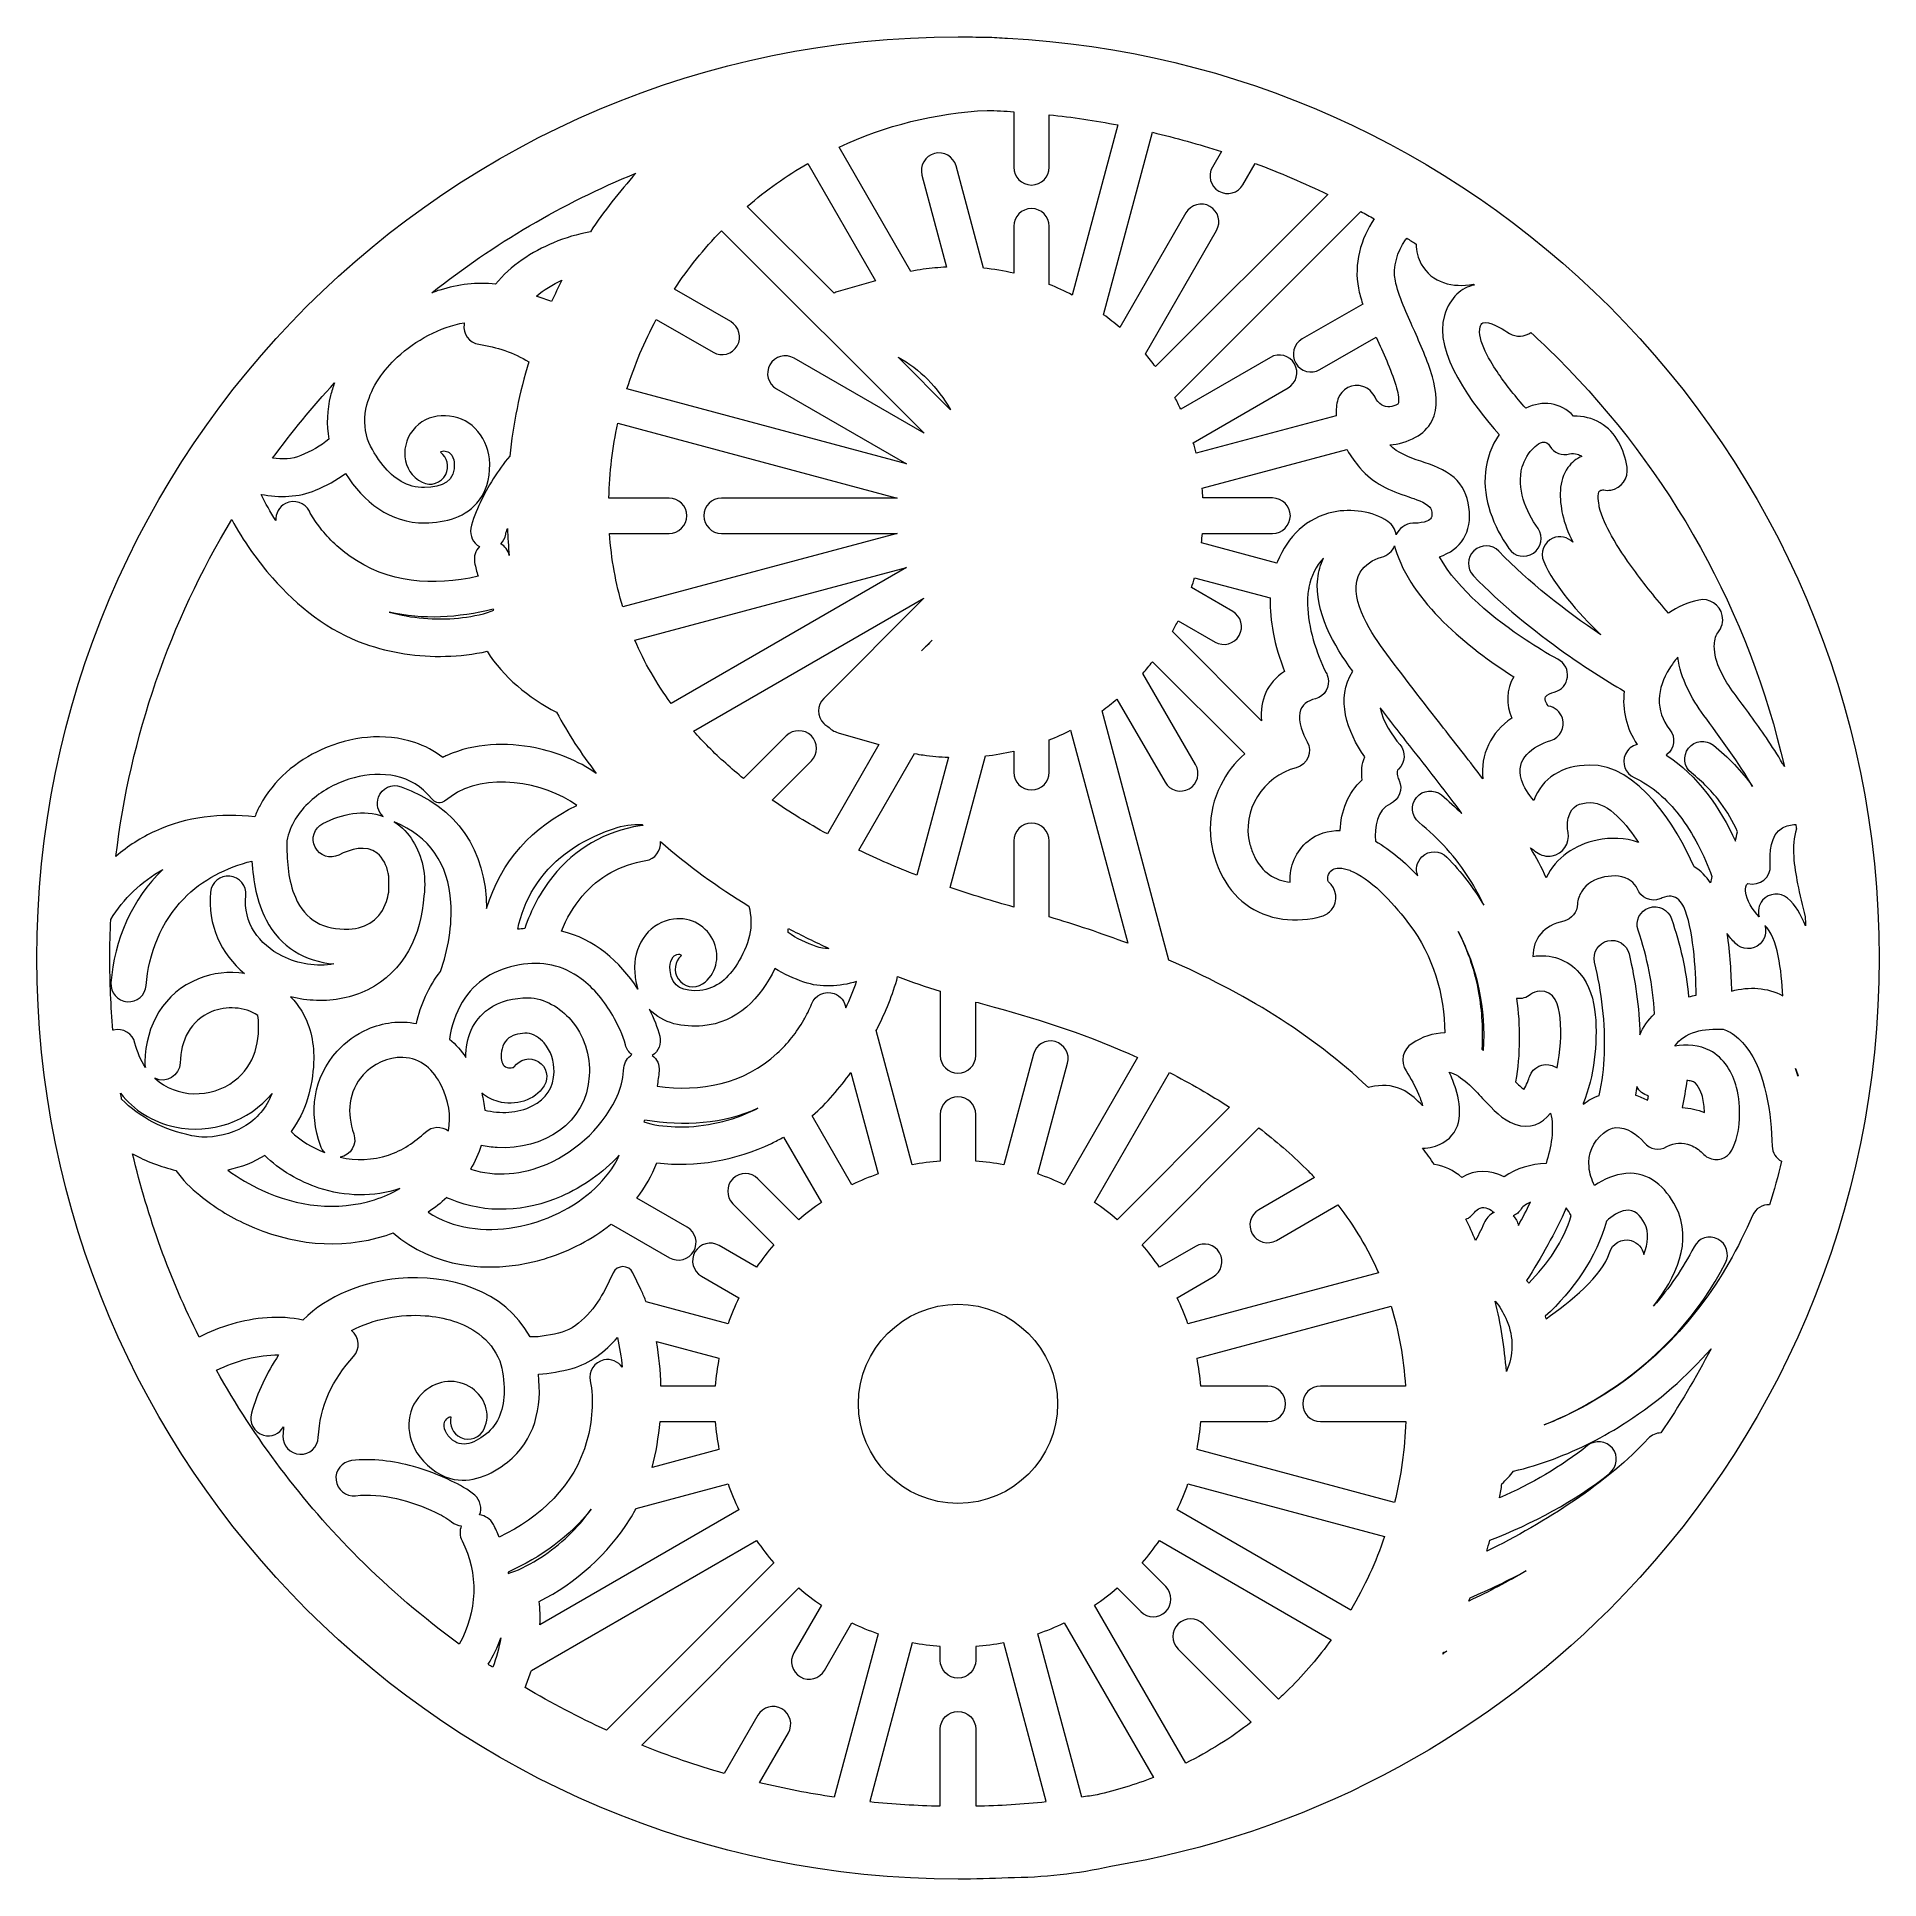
# Model space of a CAD drawing. Header units: millimetres. Extents: x -203 to 203, y -203 to 203.
import ezdxf

# ---------------------------------------------------------------- set-up
doc = ezdxf.new("R2010")
doc.units = ezdxf.units.MM
doc.header["$MEASUREMENT"] = 0
doc.layers.add('Layer 1', color=7, linetype='Continuous')

msp = doc.modelspace()

# ---------------------------------------------------------------- linework, layer by layer
at = {"layer": 'Layer 1', "lineweight": 9}
for points, knots in [([(33.7208, -200.4134), (76.3242, -193.2977), (114.4402, -172.9273), (143.6838, -143.6838), (180.4558, -106.9117), (203.2, -56.1117), (203.2, 0), (203.2, 56.1116), (180.4558, 106.9117), (143.6838, 143.6838), (108.1613, 179.2061), (61.0701, 200.2619), (10.8867, 202.9111), (9.3566, 202.9111), (7.8348, 203.165), (6.3208, 203.0996), (4.2214, 203.1637), (2.115, 203.2), (0, 203.2), (-112.2233, 203.2), (-203.2, 112.2234), (-203.2, 0), (-203.2, -112.2232), (-112.2236, -203.2), (0, -203.2), (3.7048, -203.2), (7.3858, -203.0983), (11.0418, -202.9022), (18.8322, -202.8955), (26.4212, -202.0358), (33.7208, -200.4134)], [0, 0, 0, 0, 0.1, 0.1, 0.1, 0.2, 0.2, 0.2, 0.3, 0.3, 0.3, 0.4, 0.4, 0.4, 0.5, 0.5, 0.5, 0.6, 0.6, 0.6, 0.7, 0.7, 0.7, 0.8, 0.8, 0.8, 0.9, 0.9, 0.9, 1, 1, 1, 1]), ([(35.2703, 183.7659), (30.2684, 184.7209), (25.2137, 185.4731), (20.1172, 186.0195), (20.1172, 186.0195), (20.1172, 174.4181), (20.1172, 174.4181), (20.1172, 172.2627), (18.3686, 170.5141), (16.2132, 170.5141), (14.0577, 170.5141), (12.3091, 172.2627), (12.3091, 174.4181), (12.3091, 174.4181), (12.3091, 186.6905), (12.3091, 186.6905), (10.355, 186.8181), (8.396, 186.9176), (6.4319, 186.9839), (-5.0047, 186.4137), (-16.0739, 183.6348), (-26.2425, 178.8953), (-26.2425, 178.8953), (-10.3976, 151.4511), (-10.3976, 151.4511), (-9.4882, 151.6298), (-8.5742, 151.7847), (-7.6565, 151.9151), (-5.9523, 152.1573), (-4.2374, 152.3209), (-2.5184, 152.4022), (-2.5184, 152.4022), (-7.9589, 172.7058), (-7.9589, 172.7058), (-8.5141, 174.778), (-7.2693, 176.9298), (-5.197, 177.4834), (-3.1256, 178.0368), (-0.9761, 176.7934), (-0.4211, 174.7226), (-0.4211, 174.7226), (5.6216, 152.1709), (5.6216, 152.1709), (7.8819, 151.9364), (10.1149, 151.5619), (12.3091, 151.0512), (12.3091, 151.0512), (12.3091, 161.4033), (12.3091, 161.4033), (12.3091, 163.5587), (14.0577, 165.3073), (16.2132, 165.3073), (18.3686, 165.3073), (20.1172, 163.5587), (20.1172, 161.4033), (20.1172, 161.4033), (20.1172, 148.5968), (20.1172, 148.5968), (21.8556, 147.9009), (23.5569, 147.1137), (25.2152, 146.2394), (25.2152, 146.2394), (35.2703, 183.7659), (35.2703, 183.7659)], [0, 0, 0, 0, 0.04761905, 0.04761905, 0.04761905, 0.0952381, 0.0952381, 0.0952381, 0.14285714, 0.14285714, 0.14285714, 0.19047619, 0.19047619, 0.19047619, 0.23809524, 0.23809524, 0.23809524, 0.28571429, 0.28571429, 0.28571429, 0.33333333, 0.33333333, 0.33333333, 0.38095238, 0.38095238, 0.38095238, 0.42857143, 0.42857143, 0.42857143, 0.47619048, 0.47619048, 0.47619048, 0.52380952, 0.52380952, 0.52380952, 0.57142857, 0.57142857, 0.57142857, 0.61904762, 0.61904762, 0.61904762, 0.66666667, 0.66666667, 0.66666667, 0.71428571, 0.71428571, 0.71428571, 0.76190476, 0.76190476, 0.76190476, 0.80952381, 0.80952381, 0.80952381, 0.85714286, 0.85714286, 0.85714286, 0.9047619, 0.9047619, 0.9047619, 0.95238095, 0.95238095, 0.95238095, 1, 1, 1, 1]), ([(81.5539, 168.4305), (76.3367, 170.9588), (71.0046, 173.2421), (65.5738, 175.2732), (65.5738, 175.2732), (62.868, 170.5865), (62.868, 170.5865), (61.7952, 168.7284), (59.4125, 168.0839), (57.5515, 169.1533), (55.6884, 170.2237), (55.0419, 172.6136), (56.1167, 174.4752), (56.1167, 174.4752), (58.0902, 177.8934), (58.0902, 177.8934), (53.102, 179.5204), (48.0384, 180.9363), (42.9126, 182.1391), (42.9126, 182.1391), (32.1296, 141.8964), (32.1296, 141.8964), (33.3424, 141.0001), (34.521, 140.0497), (35.6629, 139.0479), (35.6629, 139.0479), (50.273, 164.3536), (50.273, 164.3536), (51.3458, 166.2116), (53.7284, 166.8562), (55.5894, 165.7868), (57.4525, 164.7162), (58.099, 162.3264), (57.0242, 160.4649), (57.0242, 160.4649), (41.3294, 133.2805), (41.3294, 133.2805), (42.1098, 132.3584), (42.8574, 131.4136), (43.5707, 130.4472), (43.5707, 130.4472), (81.5539, 168.4305), (81.5539, 168.4305)], [0, 0, 0, 0, 0.07142857, 0.07142857, 0.07142857, 0.14285714, 0.14285714, 0.14285714, 0.21428571, 0.21428571, 0.21428571, 0.28571429, 0.28571429, 0.28571429, 0.35714286, 0.35714286, 0.35714286, 0.42857143, 0.42857143, 0.42857143, 0.5, 0.5, 0.5, 0.57142857, 0.57142857, 0.57142857, 0.64285714, 0.64285714, 0.64285714, 0.71428571, 0.71428571, 0.71428571, 0.78571429, 0.78571429, 0.78571429, 0.85714286, 0.85714286, 0.85714286, 0.92857143, 0.92857143, 0.92857143, 1, 1, 1, 1]), ([(-33.157, 175.2894), (-37.8629, 172.5621), (-42.3285, 169.3882), (-46.4942, 165.7969), (-46.4942, 165.7969), (-27.3474, 146.6501), (-27.3474, 146.6501), (-27.0694, 146.7915), (-26.774, 146.909), (-26.4629, 146.9996), (-26.4629, 146.9996), (-18.2108, 149.4018), (-18.2108, 149.4018), (-18.2108, 149.4018), (-33.157, 175.2894), (-33.157, 175.2894)], [0, 0, 0, 0, 0.2, 0.2, 0.2, 0.4, 0.4, 0.4, 0.6, 0.6, 0.6, 0.8, 0.8, 0.8, 1, 1, 1, 1]), ([(-71.0448, 173.1334), (-87.2398, 166.4801), (-102.3972, 157.5771), (-116.0798, 146.7406), (-115.4776, 146.9619), (-114.8739, 147.1671), (-114.2698, 147.3536), (-110.3255, 148.5714), (-106.1068, 149.1295), (-101.9912, 148.6526), (-98.7467, 152.7214), (-93.9724, 155.7995), (-89.2125, 157.7783), (-86.6327, 158.8508), (-83.8921, 159.6774), (-81.0986, 160.2044), (-78.0908, 164.7279), (-74.7349, 169.0506), (-71.0448, 173.1334)], [0, 0, 0, 0, 0.16666667, 0.16666667, 0.16666667, 0.33333333, 0.33333333, 0.33333333, 0.5, 0.5, 0.5, 0.66666667, 0.66666667, 0.66666667, 0.83333333, 0.83333333, 0.83333333, 1, 1, 1, 1]), ([(91.837, 163.0462), (90.8483, 163.604), (89.8544, 164.152), (88.8561, 164.6912), (88.8561, 164.6912), (47.8352, 123.6702), (47.8352, 123.6702), (48.2882, 122.8156), (48.7178, 121.9493), (49.1237, 121.0724), (49.1237, 121.0724), (68.9072, 132.4943), (68.9072, 132.4943), (70.7676, 133.5685), (73.1565, 132.9325), (74.2334, 131.073), (75.3111, 129.2122), (74.6739, 126.8187), (72.8111, 125.7432), (72.8111, 125.7432), (51.9083, 113.675), (51.9083, 113.675), (52.1359, 112.9026), (52.3464, 112.1246), (52.5395, 111.3415), (52.5395, 111.3415), (83.446, 119.6229), (83.446, 119.6229), (83.446, 119.6229), (83.4404, 119.7263), (83.4404, 119.7263), (83.3824, 120.8687), (83.451, 122.1695), (83.8083, 123.2616), (84.5613, 125.5629), (87.0336, 126.8265), (89.3381, 126.0774), (90.5251, 125.6915), (91.4884, 124.8217), (91.9936, 123.6813), (92.3173, 123.0651), (92.8749, 122.406), (93.4523, 122.019), (94.6198, 121.2362), (95.8587, 121.5582), (97.0171, 122.1771), (97.1387, 122.2421), (97.1869, 122.6211), (97.1964, 122.7376), (97.2341, 123.1982), (97.1696, 123.719), (97.0941, 124.1739), (96.974, 124.8974), (96.79, 125.6303), (96.5773, 126.3326), (95.4808, 129.9534), (93.7683, 133.4971), (92.2193, 136.9486), (92.2193, 136.9486), (79.8328, 129.7973), (79.8328, 129.7973), (77.9724, 128.7231), (75.5835, 129.3591), (74.5066, 131.2186), (73.4289, 133.0794), (74.0661, 135.4729), (75.9289, 136.5484), (75.9289, 136.5484), (89.2716, 144.2517), (89.2716, 144.2517), (89.2716, 144.2517), (89.2394, 144.3501), (89.2394, 144.3501), (88.8765, 145.4652), (88.562, 146.6001), (88.3341, 147.751), (87.3008, 152.9697), (88.8122, 158.717), (91.837, 163.0462)], [0, 0, 0, 0, 0.03846154, 0.03846154, 0.03846154, 0.07692308, 0.07692308, 0.07692308, 0.11538462, 0.11538462, 0.11538462, 0.15384615, 0.15384615, 0.15384615, 0.19230769, 0.19230769, 0.19230769, 0.23076923, 0.23076923, 0.23076923, 0.26923077, 0.26923077, 0.26923077, 0.30769231, 0.30769231, 0.30769231, 0.34615385, 0.34615385, 0.34615385, 0.38461538, 0.38461538, 0.38461538, 0.42307692, 0.42307692, 0.42307692, 0.46153846, 0.46153846, 0.46153846, 0.5, 0.5, 0.5, 0.53846154, 0.53846154, 0.53846154, 0.57692308, 0.57692308, 0.57692308, 0.61538462, 0.61538462, 0.61538462, 0.65384615, 0.65384615, 0.65384615, 0.69230769, 0.69230769, 0.69230769, 0.73076923, 0.73076923, 0.73076923, 0.76923077, 0.76923077, 0.76923077, 0.80769231, 0.80769231, 0.80769231, 0.84615385, 0.84615385, 0.84615385, 0.88461538, 0.88461538, 0.88461538, 0.92307692, 0.92307692, 0.92307692, 0.96153846, 0.96153846, 0.96153846, 1, 1, 1, 1]), ([(-52.1797, 160.4408), (-56.0678, 156.4409), (-59.5354, 152.1218), (-62.5567, 147.5449), (-62.5567, 147.5449), (-50.1342, 140.3727), (-50.1342, 140.3727), (-48.2761, 139.2999), (-47.6316, 136.9173), (-48.7009, 135.0563), (-49.7714, 133.1932), (-52.1613, 132.5467), (-54.0229, 133.6215), (-54.0229, 133.6215), (-66.5568, 140.8579), (-66.5568, 140.8579), (-69.1973, 135.9607), (-71.3634, 130.8266), (-73.027, 125.5196), (-73.027, 125.5196), (-11.3794, 109.0012), (-11.3794, 109.0012), (-11.3794, 109.0012), (-40.0584, 125.559), (-40.0584, 125.559), (-41.9165, 126.6318), (-42.561, 129.0144), (-41.4916, 130.8754), (-40.4211, 132.7385), (-38.0313, 133.385), (-36.1697, 132.3102), (-36.1697, 132.3102), (-7.492, 115.7531), (-7.492, 115.7531), (-7.492, 115.7531), (-52.1797, 160.4408), (-52.1797, 160.4408)], [0, 0, 0, 0, 0.08333333, 0.08333333, 0.08333333, 0.16666667, 0.16666667, 0.16666667, 0.25, 0.25, 0.25, 0.33333333, 0.33333333, 0.33333333, 0.41666667, 0.41666667, 0.41666667, 0.5, 0.5, 0.5, 0.58333333, 0.58333333, 0.58333333, 0.66666667, 0.66666667, 0.66666667, 0.75, 0.75, 0.75, 0.83333333, 0.83333333, 0.83333333, 0.91666667, 0.91666667, 0.91666667, 1, 1, 1, 1]), ([(113.9002, 148.4477), (113.8064, 148.5198), (113.7118, 148.5906), (113.6178, 148.6626), (109.2829, 147.741), (104.4613, 148.9758), (102.2062, 153.0396), (101.4581, 154.3877), (101.0723, 155.943), (101.0543, 157.489), (100.3726, 157.9273), (99.6878, 158.3604), (99.0008, 158.7896), (98.9044, 158.6653), (98.8108, 158.5396), (98.72, 158.4127), (96.9212, 155.9013), (95.8658, 152.4219), (96.4733, 149.3531), (97.0903, 146.2372), (99.1502, 141.7634), (100.4645, 138.8158), (101.9927, 135.3887), (103.6224, 131.8235), (104.6451, 128.2107), (105.5251, 125.1017), (106.0667, 121.4602), (104.5389, 118.4581), (103.7349, 116.8782), (102.4735, 115.7038), (100.9193, 114.8737), (99.0885, 113.8958), (97.1677, 113.2775), (95.2378, 113.1826), (98.6692, 109.5586), (105.2871, 109.6334), (109.4218, 105.9679), (111.3678, 104.2428), (112.3635, 102.0316), (112.719, 99.4806), (113.5033, 93.852), (110.8863, 90.0873), (106.1968, 88.4963), (110.2324, 81.2242), (118.5132, 74.6174), (125.3067, 70.1324), (127.5473, 68.6531), (129.9139, 67.1847), (132.2889, 65.9223), (135.6106, 64.2196), (134.926, 59.4962), (131.5093, 58.6398), (130.9713, 58.5049), (129.8936, 58.1543), (129.6147, 57.6005), (129.253, 56.882), (130.0504, 55.6559), (130.2339, 55.569), (131.6846, 55.3341), (132.8922, 54.2986), (133.3346, 52.878), (133.9746, 50.8232), (132.8258, 48.6359), (130.772, 47.9943), (126.7252, 46.7302), (122.8482, 43.9477), (124.2935, 39.3254), (124.8056, 37.6875), (125.8412, 36.138), (127.0434, 34.769), (128.8354, 39.7847), (133.2261, 42.4251), (139.2492, 42.5545), (150.0287, 42.7862), (158.4548, 28.9376), (162.4086, 20.1086), (163.888, 19.2292), (165.0714, 17.9983), (166.0131, 16.5796), (166.081, 17.0396), (166.1795, 17.4949), (166.3104, 17.9425), (164.5874, 22.7313), (162.1805, 27.5094), (159.0756, 31.526), (156.415, 34.9678), (153.1334, 37.969), (149.1479, 39.794), (147.1954, 40.688), (146.3318, 43.0034), (147.2243, 44.9571), (147.7306, 46.0653), (148.6952, 46.8231), (149.7918, 47.1085), (147.4873, 50.6617), (146.4519, 54.6454), (146.9622, 58.8765), (142.5388, 61.4408), (138.2017, 64.2591), (134.0338, 67.1979), (126.8244, 72.2813), (119.8299, 77.9692), (113.6951, 84.3168), (112.1975, 85.8662), (112.2466, 88.3397), (113.7989, 89.8327), (115.3493, 91.324), (117.814, 91.2751), (119.3082, 89.729), (125.9578, 82.8484), (133.8599, 76.6494), (141.8173, 71.2994), (136.6278, 76.2563), (131.5748, 82.061), (129.2122, 87.4674), (128.3536, 89.4317), (129.2625, 91.7439), (131.2273, 92.6004), (132.769, 93.2725), (134.5236, 92.8576), (135.6216, 91.6985), (134.562, 93.8615), (133.7683, 95.9327), (133.3637, 97.8144), (132.6379, 101.1908), (132.4019, 105.2499), (134.5428, 108.1946), (135.3551, 109.3118), (136.4045, 110.1195), (137.5934, 110.6612), (137.3053, 110.876), (136.9739, 111.0421), (136.5913, 111.1451), (136.0887, 111.2806), (135.4212, 111.31), (134.9021, 111.1944), (133.2407, 110.7324), (131.4601, 111.4239), (130.546, 112.8923), (130.1303, 113.5604), (129.7122, 113.9851), (128.9098, 113.762), (128.3724, 113.6125), (127.7549, 113.2184), (127.3353, 112.8364), (127.2511, 112.7518), (127.1632, 112.671), (127.0717, 112.5944), (125.8866, 111.6025), (124.9107, 109.7793), (124.4847, 108.3314), (123.0893, 103.5885), (125.315, 98.58), (127.9488, 94.7112), (129.1592, 92.9332), (128.7016, 90.5063), (126.9246, 89.2935), (125.1464, 88.0801), (122.7155, 88.5384), (121.5037, 90.3183), (118.1443, 95.2532), (115.7001, 101.1543), (116.3438, 107.2287), (116.6574, 110.1871), (117.6958, 113.023), (119.356, 115.473), (113.6767, 121.8488), (104.711, 133.6142), (107.3082, 141.7407), (108.6192, 145.8425), (111.0253, 147.8707), (113.9002, 148.4477)], [0, 0, 0, 0, 0.01754386, 0.01754386, 0.01754386, 0.03508772, 0.03508772, 0.03508772, 0.05263158, 0.05263158, 0.05263158, 0.07017544, 0.07017544, 0.07017544, 0.0877193, 0.0877193, 0.0877193, 0.10526316, 0.10526316, 0.10526316, 0.12280702, 0.12280702, 0.12280702, 0.14035088, 0.14035088, 0.14035088, 0.15789474, 0.15789474, 0.15789474, 0.1754386, 0.1754386, 0.1754386, 0.19298246, 0.19298246, 0.19298246, 0.21052632, 0.21052632, 0.21052632, 0.22807018, 0.22807018, 0.22807018, 0.24561404, 0.24561404, 0.24561404, 0.26315789, 0.26315789, 0.26315789, 0.28070175, 0.28070175, 0.28070175, 0.29824561, 0.29824561, 0.29824561, 0.31578947, 0.31578947, 0.31578947, 0.33333333, 0.33333333, 0.33333333, 0.35087719, 0.35087719, 0.35087719, 0.36842105, 0.36842105, 0.36842105, 0.38596491, 0.38596491, 0.38596491, 0.40350877, 0.40350877, 0.40350877, 0.42105263, 0.42105263, 0.42105263, 0.43859649, 0.43859649, 0.43859649, 0.45614035, 0.45614035, 0.45614035, 0.47368421, 0.47368421, 0.47368421, 0.49122807, 0.49122807, 0.49122807, 0.50877193, 0.50877193, 0.50877193, 0.52631579, 0.52631579, 0.52631579, 0.54385965, 0.54385965, 0.54385965, 0.56140351, 0.56140351, 0.56140351, 0.57894737, 0.57894737, 0.57894737, 0.59649123, 0.59649123, 0.59649123, 0.61403509, 0.61403509, 0.61403509, 0.63157895, 0.63157895, 0.63157895, 0.64912281, 0.64912281, 0.64912281, 0.66666667, 0.66666667, 0.66666667, 0.68421053, 0.68421053, 0.68421053, 0.70175439, 0.70175439, 0.70175439, 0.71929825, 0.71929825, 0.71929825, 0.73684211, 0.73684211, 0.73684211, 0.75438596, 0.75438596, 0.75438596, 0.77192982, 0.77192982, 0.77192982, 0.78947368, 0.78947368, 0.78947368, 0.80701754, 0.80701754, 0.80701754, 0.8245614, 0.8245614, 0.8245614, 0.84210526, 0.84210526, 0.84210526, 0.85964912, 0.85964912, 0.85964912, 0.87719298, 0.87719298, 0.87719298, 0.89473684, 0.89473684, 0.89473684, 0.9122807, 0.9122807, 0.9122807, 0.92982456, 0.92982456, 0.92982456, 0.94736842, 0.94736842, 0.94736842, 0.96491228, 0.96491228, 0.96491228, 0.98245614, 0.98245614, 0.98245614, 1, 1, 1, 1]), ([(-89.6496, 144.7942), (-88.9246, 146.3906), (-88.1606, 147.9699), (-87.3591, 149.5313), (-89.4191, 148.5672), (-91.3548, 147.3876), (-93.0121, 146.0158), (-91.8794, 145.6477), (-90.7568, 145.2405), (-89.6496, 144.7942)], [0, 0, 0, 0, 0.33333333, 0.33333333, 0.33333333, 0.66666667, 0.66666667, 0.66666667, 1, 1, 1, 1]), ([(-98.8962, 110.7125), (-98.1554, 117.8063), (-96.7357, 124.7708), (-94.6702, 131.5204), (-97.9977, 133.5289), (-101.7307, 134.795), (-105.6919, 135.3937), (-107.8211, 135.7154), (-109.2897, 137.7025), (-108.9699, 139.8324), (-108.9537, 139.94), (-108.9333, 140.046), (-108.9089, 140.15), (-114.3255, 139.1483), (-119.6691, 136.2671), (-123.6794, 132.5474), (-126.7268, 129.7209), (-129.3522, 126.082), (-130.3869, 122.0072), (-131.0254, 119.492), (-131.0133, 116.9442), (-130.2622, 114.4521), (-129.4843, 112.4513), (-128.1665, 110.2723), (-126.8206, 108.632), (-124.4924, 105.7944), (-121.4722, 103.7316), (-117.676, 103.7737), (-113.8098, 103.8166), (-110.7242, 105.0718), (-111.1184, 109.3883), (-111.1775, 110.0359), (-111.5488, 110.8514), (-112.0037, 111.3028), (-112.534, 111.8292), (-113.7948, 112.067), (-114.1521, 111.5618), (-112.6478, 110.4546), (-112.1162, 108.3908), (-112.9853, 106.6676), (-113.9547, 104.7453), (-116.3016, 103.9718), (-118.2236, 104.9426), (-122.8577, 107.2832), (-123.2109, 113.4421), (-119.678, 117.0745), (-117.9393, 118.8621), (-115.5433, 119.7312), (-113.0649, 119.6225), (-110.5569, 119.5126), (-108.2975, 118.6096), (-106.5085, 116.8339), (-104.8074, 115.1455), (-103.5767, 112.4971), (-103.3572, 110.0943), (-103.068, 106.9294), (-103.6625, 103.6447), (-105.5677, 101.0406), (-108.3721, 97.2074), (-113.0726, 96.0315), (-117.6022, 95.9813), (-125.327, 95.8956), (-131.2341, 100.6758), (-135.0874, 106.869), (-137.1372, 105.3974), (-139.4217, 104.1874), (-141.7022, 103.2042), (-145.4471, 101.5898), (-149.7119, 101.5394), (-153.7499, 102.2703), (-152.7927, 100.3028), (-151.676, 98.3578), (-150.4572, 96.4853), (-150.5805, 98.0222), (-149.7787, 99.552), (-148.3156, 100.2835), (-146.3921, 101.2451), (-144.0508, 100.4646), (-143.0891, 98.5413), (-142.5344, 97.432), (-141.7619, 96.2961), (-141.0219, 95.3086), (-139.1408, 92.7982), (-136.8507, 90.5572), (-134.3002, 88.7317), (-125.8075, 82.6536), (-115.7276, 81.9694), (-105.8594, 84.193), (-106.1678, 85.1916), (-106.4257, 86.2059), (-106.6262, 87.2317), (-106.8852, 88.556), (-106.4375, 89.8578), (-105.5468, 90.7461), (-106.9382, 91.5389), (-107.7531, 93.1457), (-107.4588, 94.813), (-107.1433, 96.6), (-106.1954, 98.792), (-105.4249, 100.4279), (-103.7611, 103.9602), (-101.5445, 107.5459), (-98.8962, 110.7125)], [0, 0, 0, 0, 0.02941176, 0.02941176, 0.02941176, 0.05882353, 0.05882353, 0.05882353, 0.08823529, 0.08823529, 0.08823529, 0.11764706, 0.11764706, 0.11764706, 0.14705882, 0.14705882, 0.14705882, 0.17647059, 0.17647059, 0.17647059, 0.20588235, 0.20588235, 0.20588235, 0.23529412, 0.23529412, 0.23529412, 0.26470588, 0.26470588, 0.26470588, 0.29411765, 0.29411765, 0.29411765, 0.32352941, 0.32352941, 0.32352941, 0.35294118, 0.35294118, 0.35294118, 0.38235294, 0.38235294, 0.38235294, 0.41176471, 0.41176471, 0.41176471, 0.44117647, 0.44117647, 0.44117647, 0.47058824, 0.47058824, 0.47058824, 0.5, 0.5, 0.5, 0.52941176, 0.52941176, 0.52941176, 0.55882353, 0.55882353, 0.55882353, 0.58823529, 0.58823529, 0.58823529, 0.61764706, 0.61764706, 0.61764706, 0.64705882, 0.64705882, 0.64705882, 0.67647059, 0.67647059, 0.67647059, 0.70588235, 0.70588235, 0.70588235, 0.73529412, 0.73529412, 0.73529412, 0.76470588, 0.76470588, 0.76470588, 0.79411765, 0.79411765, 0.79411765, 0.82352941, 0.82352941, 0.82352941, 0.85294118, 0.85294118, 0.85294118, 0.88235294, 0.88235294, 0.88235294, 0.91176471, 0.91176471, 0.91176471, 0.94117647, 0.94117647, 0.94117647, 0.97058824, 0.97058824, 0.97058824, 1, 1, 1, 1]), ([(182.3038, 42.2073), (174.4995, 76.0549), (157.3547, 107.24), (132.2974, 132.2974), (130.3514, 134.2434), (128.3665, 136.1398), (126.3473, 137.9903), (126.2021, 137.8869), (126.05, 137.7917), (125.8914, 137.7054), (124.3374, 136.8602), (122.5064, 137.041), (121.1008, 138.0972), (120.0969, 138.8516), (117.0593, 140.563), (115.7991, 140.1125), (115.4678, 139.994), (115.2922, 139.5334), (115.1945, 139.2276), (114.3224, 136.4991), (117.7082, 131.105), (119.2198, 128.8955), (121.0448, 126.2277), (123.0916, 123.6975), (125.2464, 121.2881), (129.0086, 123.0565), (132.8428, 122.5988), (135.8113, 119.5583), (137.8554, 119.558), (139.9073, 119.08), (141.6799, 118.0445), (145.2422, 115.9634), (146.9318, 112.1982), (147.589, 108.2712), (147.989, 105.8812), (146.3723, 103.6183), (143.9823, 103.2199), (143.4707, 103.1346), (142.9448, 103.1407), (142.4353, 103.2383), (142.1891, 103.2614), (141.7845, 103.2313), (141.5863, 103.0827), (140.9283, 102.5896), (141.3178, 100.2376), (141.4669, 99.544), (141.9346, 97.3687), (143.0894, 95.0537), (144.1761, 93.124), (145.6057, 90.5852), (147.2654, 88.1374), (148.9797, 85.7829), (151.4187, 82.4328), (154.0422, 79.1859), (156.7488, 76.0456), (158.7301, 77.474), (160.9988, 78.4484), (163.3895, 78.9595), (165.7543, 79.4651), (168.0956, 77.9422), (168.5969, 75.5773), (168.8866, 74.2105), (168.5079, 72.7883), (167.5791, 71.7462), (167.0503, 71.038), (166.8378, 69.6883), (166.8307, 68.8267), (166.8008, 65.2115), (169.1158, 61.2536), (171.2021, 58.4225), (173.6133, 55.1507), (176.0351, 51.8944), (178.3187, 48.5305), (179.5635, 46.6971), (180.7722, 44.8317), (181.8922, 42.9191), (182.0304, 42.6832), (182.1677, 42.4459), (182.3038, 42.2073)], [0, 0, 0, 0, 0.03846154, 0.03846154, 0.03846154, 0.07692308, 0.07692308, 0.07692308, 0.11538462, 0.11538462, 0.11538462, 0.15384615, 0.15384615, 0.15384615, 0.19230769, 0.19230769, 0.19230769, 0.23076923, 0.23076923, 0.23076923, 0.26923077, 0.26923077, 0.26923077, 0.30769231, 0.30769231, 0.30769231, 0.34615385, 0.34615385, 0.34615385, 0.38461538, 0.38461538, 0.38461538, 0.42307692, 0.42307692, 0.42307692, 0.46153846, 0.46153846, 0.46153846, 0.5, 0.5, 0.5, 0.53846154, 0.53846154, 0.53846154, 0.57692308, 0.57692308, 0.57692308, 0.61538462, 0.61538462, 0.61538462, 0.65384615, 0.65384615, 0.65384615, 0.69230769, 0.69230769, 0.69230769, 0.73076923, 0.73076923, 0.73076923, 0.76923077, 0.76923077, 0.76923077, 0.80769231, 0.80769231, 0.80769231, 0.84615385, 0.84615385, 0.84615385, 0.88461538, 0.88461538, 0.88461538, 0.92307692, 0.92307692, 0.92307692, 0.96153846, 0.96153846, 0.96153846, 1, 1, 1, 1]), ([(-1.6391, 120.9418), (-1.6391, 120.9418), (-1.7127, 121.0682), (-1.7127, 121.0682), (-4.4697, 125.7483), (-8.3639, 129.9961), (-13.2204, 132.5231), (-13.2204, 132.5231), (-1.6391, 120.9418), (-1.6391, 120.9418)], [0, 0, 0, 0, 0.33333333, 0.33333333, 0.33333333, 0.66666667, 0.66666667, 0.66666667, 1, 1, 1, 1]), ([(-137.532, 126.8456), (-142.4249, 121.545), (-146.9826, 115.9985), (-151.1931, 110.2358), (-149.0866, 109.9628), (-146.8528, 110.0213), (-144.9735, 110.8314), (-142.9086, 111.7216), (-140.4988, 112.9577), (-138.7647, 114.4492), (-139.3583, 117.653), (-139.2205, 120.898), (-138.4178, 124.0593), (-138.1777, 125.0054), (-137.8799, 125.9345), (-137.532, 126.8456)], [0, 0, 0, 0, 0.2, 0.2, 0.2, 0.4, 0.4, 0.4, 0.6, 0.6, 0.6, 0.8, 0.8, 0.8, 1, 1, 1, 1]), ([(-75.0265, 117.9772), (-76.2001, 112.5935), (-76.8734, 107.0716), (-77.0189, 101.4727), (-77.0189, 101.4727), (-63.7304, 101.4727), (-63.7304, 101.4727), (-61.575, 101.4727), (-59.8264, 99.7242), (-59.8264, 97.5687), (-59.8264, 95.4132), (-61.575, 93.6647), (-63.7304, 93.6647), (-63.7304, 93.6647), (-76.8655, 93.6647), (-76.8655, 93.6647), (-76.4846, 88.0173), (-75.5112, 82.6116), (-73.9548, 77.4474), (-73.9548, 77.4474), (-13.4325, 93.6643), (-13.4325, 93.6643), (-13.4325, 93.6643), (-52.1617, 93.6643), (-52.1617, 93.6643), (-54.3172, 93.6643), (-56.0657, 95.4128), (-56.0657, 97.5683), (-56.0657, 99.7238), (-54.3172, 101.4723), (-52.1617, 101.4723), (-52.1617, 101.4723), (-13.4289, 101.4723), (-13.4289, 101.4723), (-13.4289, 101.4723), (-75.0265, 117.9772), (-75.0265, 117.9772)], [0, 0, 0, 0, 0.08333333, 0.08333333, 0.08333333, 0.16666667, 0.16666667, 0.16666667, 0.25, 0.25, 0.25, 0.33333333, 0.33333333, 0.33333333, 0.41666667, 0.41666667, 0.41666667, 0.5, 0.5, 0.5, 0.58333333, 0.58333333, 0.58333333, 0.66666667, 0.66666667, 0.66666667, 0.75, 0.75, 0.75, 0.83333333, 0.83333333, 0.83333333, 0.91666667, 0.91666667, 0.91666667, 1, 1, 1, 1]), ([(53.8589, 103.617), (53.928, 102.9048), (53.9828, 102.1899), (54.0239, 101.4728), (54.0239, 101.4728), (69.4084, 101.4728), (69.4084, 101.4728), (71.5639, 101.4728), (73.3125, 99.7243), (73.3125, 97.5688), (73.3125, 95.4133), (71.5639, 93.6648), (69.4084, 93.6648), (69.4084, 93.6648), (53.9131, 93.6648), (53.9131, 93.6648), (53.8526, 92.9624), (53.7781, 92.2628), (53.6907, 91.5658), (53.6907, 91.5658), (70.3355, 87.1058), (70.3355, 87.1058), (70.3355, 87.1058), (70.3544, 87.1546), (70.3544, 87.1546), (70.3915, 87.2491), (70.4294, 87.3434), (70.4679, 87.4373), (72.7285, 92.9405), (76.8666, 97.1284), (82.8148, 98.3707), (86.7071, 99.1836), (91.5005, 98.5802), (94.8154, 96.291), (95.8964, 95.5446), (96.4924, 94.4739), (96.6562, 93.357), (96.7231, 93.506), (96.7986, 93.6518), (96.8828, 93.7937), (97.7279, 95.2202), (99.267, 96.0101), (100.906, 95.9416), (101.7039, 95.9228), (102.7111, 96.064), (103.4492, 96.372), (104.4273, 96.7801), (104.6513, 97.3079), (104.5077, 98.3388), (104.4495, 98.7561), (104.3188, 99.1188), (104.0512, 99.4481), (103.1753, 100.5258), (100.7402, 101.2754), (99.4383, 101.7224), (95.214, 103.1727), (91.6492, 104.609), (88.6719, 108.1068), (87.6236, 109.3385), (86.6678, 110.6581), (85.8619, 112.0615), (85.8619, 112.0615), (85.7972, 112.1748), (85.7972, 112.1748), (85.7972, 112.1748), (53.8589, 103.617), (53.8589, 103.617)], [0, 0, 0, 0, 0.04545455, 0.04545455, 0.04545455, 0.09090909, 0.09090909, 0.09090909, 0.13636364, 0.13636364, 0.13636364, 0.18181818, 0.18181818, 0.18181818, 0.22727273, 0.22727273, 0.22727273, 0.27272727, 0.27272727, 0.27272727, 0.31818182, 0.31818182, 0.31818182, 0.36363636, 0.36363636, 0.36363636, 0.40909091, 0.40909091, 0.40909091, 0.45454545, 0.45454545, 0.45454545, 0.5, 0.5, 0.5, 0.54545455, 0.54545455, 0.54545455, 0.59090909, 0.59090909, 0.59090909, 0.63636364, 0.63636364, 0.63636364, 0.68181818, 0.68181818, 0.68181818, 0.72727273, 0.72727273, 0.72727273, 0.77272727, 0.77272727, 0.77272727, 0.81818182, 0.81818182, 0.81818182, 0.86363636, 0.86363636, 0.86363636, 0.90909091, 0.90909091, 0.90909091, 0.95454545, 0.95454545, 0.95454545, 1, 1, 1, 1]), ([(-160.2017, 96.709), (-173.8644, 74.1193), (-182.5926, 48.8504), (-185.7578, 22.4256), (-183.1339, 24.66), (-180.2128, 26.5449), (-177.0328, 28.0005), (-170.138, 31.1566), (-162.612, 32.0245), (-155.1305, 31.1063), (-154.7958, 31.9848), (-154.4059, 32.8418), (-153.9659, 33.6726), (-151.044, 39.1893), (-145.99, 43.438), (-140.3488, 45.9906), (-134.0226, 48.8532), (-126.5115, 49.7759), (-119.8479, 47.5393), (-117.6048, 46.7865), (-115.508, 45.6881), (-113.6312, 44.2501), (-113.3368, 44.3995), (-113.0393, 44.5426), (-112.7389, 44.6794), (-106.7365, 47.4127), (-99.5866, 47.6322), (-93.1965, 46.3282), (-88.6202, 45.3943), (-83.7893, 43.5265), (-79.7977, 40.733), (-83.1351, 45.0456), (-86.0581, 49.5467), (-88.5605, 54.2289), (-94.7149, 57.4403), (-100.3566, 61.9748), (-103.8481, 67.6658), (-106.8525, 66.9829), (-109.9623, 66.627), (-113.0378, 66.5458), (-119.0832, 66.3861), (-125.1426, 67.3313), (-130.861, 69.296), (-138.7826, 72.0177), (-145.7622, 77.6371), (-151.2445, 83.8662), (-154.4985, 87.5633), (-157.6991, 92.0474), (-160.2017, 96.709)], [0, 0, 0, 0, 0.0625, 0.0625, 0.0625, 0.125, 0.125, 0.125, 0.1875, 0.1875, 0.1875, 0.25, 0.25, 0.25, 0.3125, 0.3125, 0.3125, 0.375, 0.375, 0.375, 0.4375, 0.4375, 0.4375, 0.5, 0.5, 0.5, 0.5625, 0.5625, 0.5625, 0.625, 0.625, 0.625, 0.6875, 0.6875, 0.6875, 0.75, 0.75, 0.75, 0.8125, 0.8125, 0.8125, 0.875, 0.875, 0.875, 0.9375, 0.9375, 0.9375, 1, 1, 1, 1]), ([(-98.9862, 88.8188), (-99.1822, 90.7758), (-99.3212, 92.7544), (-99.4045, 94.7533), (-99.5705, 94.2912), (-99.7038, 93.846), (-99.7712, 93.4635), (-99.9169, 92.6374), (-100.3125, 91.9176), (-100.8665, 91.3687), (-99.9389, 90.8393), (-99.2318, 89.9351), (-98.9862, 88.8188)], [0, 0, 0, 0, 0.25, 0.25, 0.25, 0.5, 0.5, 0.5, 0.75, 0.75, 0.75, 1, 1, 1, 1]), ([(96.324, 90.8969), (95.8169, 89.7373), (94.8136, 88.7814), (93.3894, 88.4243), (91.6102, 87.9783), (89.6865, 86.6865), (88.7284, 85.1065), (85.7127, 80.1334), (90.8377, 72.1364), (93.7663, 68.1551), (98.1035, 62.2584), (102.6054, 56.4852), (107.1128, 50.7183), (110.0234, 46.9944), (112.9474, 43.28), (115.7946, 39.5073), (115.1133, 44.8985), (117.595, 49.7308), (122.1567, 52.9421), (120.8543, 55.8728), (120.9042, 59.2736), (122.6009, 62.0225), (112.549, 68.3979), (99.9247, 78.6386), (96.4544, 90.3172), (96.3976, 90.5085), (96.3542, 90.7022), (96.324, 90.8969)], [0, 0, 0, 0, 0.11111111, 0.11111111, 0.11111111, 0.22222222, 0.22222222, 0.22222222, 0.33333333, 0.33333333, 0.33333333, 0.44444444, 0.44444444, 0.44444444, 0.55555556, 0.55555556, 0.55555556, 0.66666667, 0.66666667, 0.66666667, 0.77777778, 0.77777778, 0.77777778, 0.88888889, 0.88888889, 0.88888889, 1, 1, 1, 1]), ([(-71.2742, 70.0875), (-69.1778, 65.2103), (-66.5176, 60.5686), (-63.3042, 56.162), (-63.3042, 56.162), (-11.3936, 86.1325), (-11.3936, 86.1325), (-11.3936, 86.1325), (-71.2742, 70.0875), (-71.2742, 70.0875)], [0, 0, 0, 0, 0.33333333, 0.33333333, 0.33333333, 0.66666667, 0.66666667, 0.66666667, 1, 1, 1, 1]), ([(81.217, 62.8834), (79.0106, 67.2047), (77.2094, 73.0976), (77.0958, 77.9095), (77.0693, 79.031), (77.1274, 80.1669), (77.3049, 81.2811), (77.3471, 81.4522), (77.3771, 81.6235), (77.3956, 81.7944), (77.8417, 84.0888), (78.9528, 86.5392), (80.6404, 88.1844), (79.9674, 86.8061), (79.5246, 85.2927), (79.3447, 83.6522), (78.5573, 76.4703), (82.9979, 68.8186), (87.0768, 63.2699), (83.2253, 57.246), (85.8733, 49.8905), (89.7218, 44.3654), (89.0511, 42.7545), (88.9198, 40.9998), (89.1889, 39.2723), (85.9007, 36.4946), (84.5256, 32.3447), (84.2997, 28.1177), (81.7215, 28.1774), (79.2411, 27.4247), (77.2247, 25.799), (74.5397, 23.6342), (73.0548, 20.1869), (73.2988, 16.7521), (69.8269, 17.0756), (67.0795, 18.9083), (65.3986, 22.3721), (64.9792, 23.2362), (64.6381, 24.1377), (64.3929, 25.0666), (62.4093, 32.5826), (67.3465, 40.069), (74.609, 41.9824), (77.1135, 42.6422), (78.2662, 45.5255), (76.9883, 47.7184), (76.0086, 49.4025), (75.0461, 52.1285), (75.3935, 54.0849), (75.7178, 55.9105), (77.1429, 56.7279), (78.8277, 57.1724), (80.8997, 57.719), (82.1506, 59.8629), (81.6053, 61.9354), (81.5179, 62.2671), (81.3876, 62.586), (81.217, 62.8834)], [0, 0, 0, 0, 0.05263158, 0.05263158, 0.05263158, 0.10526316, 0.10526316, 0.10526316, 0.15789474, 0.15789474, 0.15789474, 0.21052632, 0.21052632, 0.21052632, 0.26315789, 0.26315789, 0.26315789, 0.31578947, 0.31578947, 0.31578947, 0.36842105, 0.36842105, 0.36842105, 0.42105263, 0.42105263, 0.42105263, 0.47368421, 0.47368421, 0.47368421, 0.52631579, 0.52631579, 0.52631579, 0.57894737, 0.57894737, 0.57894737, 0.63157895, 0.63157895, 0.63157895, 0.68421053, 0.68421053, 0.68421053, 0.73684211, 0.73684211, 0.73684211, 0.78947368, 0.78947368, 0.78947368, 0.84210526, 0.84210526, 0.84210526, 0.89473684, 0.89473684, 0.89473684, 0.94736842, 0.94736842, 0.94736842, 1, 1, 1, 1]), ([(52.1596, 83.898), (51.9553, 83.1584), (51.7345, 82.424), (51.499, 81.6948), (51.499, 81.6948), (60.5913, 76.4454), (60.5913, 76.4454), (62.4494, 75.3726), (63.0939, 72.9899), (62.0245, 71.1289), (60.9539, 69.2658), (58.5642, 68.6193), (56.7026, 69.6941), (56.7026, 69.6941), (48.5415, 74.4058), (48.5415, 74.4058), (48.1435, 73.5995), (47.7248, 72.8029), (47.2863, 72.0164), (47.2863, 72.0164), (66.9495, 52.3532), (66.9495, 52.3532), (66.5714, 56.8376), (68.129, 60.7408), (72.0319, 63.2128), (70.9473, 65.9864), (70.0766, 68.8708), (69.5149, 71.7944), (69.0408, 74.2621), (68.7818, 76.7913), (68.8505, 79.3056), (68.8505, 79.3056), (68.8541, 79.4248), (68.8541, 79.4248), (68.8541, 79.4248), (52.1596, 83.898), (52.1596, 83.898)], [0, 0, 0, 0, 0.08333333, 0.08333333, 0.08333333, 0.16666667, 0.16666667, 0.16666667, 0.25, 0.25, 0.25, 0.33333333, 0.33333333, 0.33333333, 0.41666667, 0.41666667, 0.41666667, 0.5, 0.5, 0.5, 0.58333333, 0.58333333, 0.58333333, 0.66666667, 0.66666667, 0.66666667, 0.75, 0.75, 0.75, 0.83333333, 0.83333333, 0.83333333, 0.91666667, 0.91666667, 0.91666667, 1, 1, 1, 1]), ([(-58.3377, 50.0242), (-57.2718, 48.8312), (-56.1616, 47.6571), (-55.0067, 46.5023), (-52.5743, 44.0699), (-49.9939, 41.7669), (-47.2918, 39.5844), (-47.2918, 39.5844), (-37.8737, 49.0026), (-37.8737, 49.0026), (-36.3497, 50.5266), (-33.8769, 50.5266), (-32.3529, 49.0026), (-30.8289, 47.4786), (-30.8289, 45.0059), (-32.3529, 43.4819), (-32.3529, 43.4819), (-40.9826, 34.8521), (-40.9826, 34.8521), (-37.1009, 32.1464), (-33.0277, 29.6551), (-28.8241, 27.3605), (-28.8241, 27.3605), (-17.4444, 47.0708), (-17.4444, 47.0708), (-17.4444, 47.0708), (-26.4629, 49.6962), (-26.4629, 49.6962), (-27.3432, 49.9525), (-28.0993, 50.4239), (-28.6825, 51.0468), (-29.0188, 51.2247), (-29.3346, 51.4551), (-29.6175, 51.738), (-31.1415, 53.262), (-31.1415, 55.7348), (-29.6175, 57.2588), (-29.6175, 57.2588), (-7.5022, 79.3742), (-7.5022, 79.3742), (-7.5022, 79.3742), (-58.3377, 50.0242), (-58.3377, 50.0242)], [0, 0, 0, 0, 0.07142857, 0.07142857, 0.07142857, 0.14285714, 0.14285714, 0.14285714, 0.21428571, 0.21428571, 0.21428571, 0.28571429, 0.28571429, 0.28571429, 0.35714286, 0.35714286, 0.35714286, 0.42857143, 0.42857143, 0.42857143, 0.5, 0.5, 0.5, 0.57142857, 0.57142857, 0.57142857, 0.64285714, 0.64285714, 0.64285714, 0.71428571, 0.71428571, 0.71428571, 0.78571429, 0.78571429, 0.78571429, 0.85714286, 0.85714286, 0.85714286, 0.92857143, 0.92857143, 0.92857143, 1, 1, 1, 1]), ([(-102.4008, 76.7143), (-102.4008, 76.7143), (-102.9787, 76.4964), (-102.9787, 76.4964), (-105.1227, 75.6879), (-107.9498, 75.2151), (-110.2041, 74.9872), (-115.3163, 74.4705), (-120.5007, 74.9436), (-125.4523, 76.2917), (-118.0687, 74.5583), (-110.2618, 75.0126), (-102.5588, 76.9662), (-102.5065, 76.882), (-102.4539, 76.7981), (-102.4008, 76.7143)], [0, 0, 0, 0, 0.2, 0.2, 0.2, 0.4, 0.4, 0.4, 0.6, 0.6, 0.6, 0.8, 0.8, 0.8, 1, 1, 1, 1]), ([(-8.0763, 67.7586), (-7.2538, 68.493), (-6.4729, 69.277), (-5.7349, 70.1), (-5.7349, 70.1), (-8.0763, 67.7586), (-8.0763, 67.7586)], [0, 0, 0, 0, 0.5, 0.5, 0.5, 1, 1, 1, 1]), ([(46.516, -0.449), (62.6815, -7.4693), (77.9735, -16.6439), (90.5217, -28.5557), (90.964, -28.4379), (91.4166, -28.3429), (91.8779, -28.2701), (94.1987, -27.9041), (96.4655, -28.1848), (98.5393, -29.3253), (100.0702, -30.1673), (101.2464, -31.3267), (102.4488, -32.5701), (102.4651, -32.587), (102.4816, -32.604), (102.4983, -32.6214), (102.276, -31.6928), (101.8414, -30.6073), (101.585, -30.0209), (100.8196, -28.2708), (99.8719, -26.5278), (98.8314, -24.926), (97.5077, -22.8881), (98.1151, -20.1309), (100.1654, -18.8301), (102.3442, -17.4479), (104.7885, -16.5487), (107.3758, -16.539), (107.3313, -8.0744), (104.7872, 0.5614), (99.6333, 7.3311), (96.5457, 11.3867), (91.8539, 16.8648), (87.171, 19.0255), (86.9052, 19.1083), (86.6474, 19.2164), (86.4021, 19.3478), (85.6553, 19.6283), (84.838, 19.8373), (84.0376, 19.8383), (83.0073, 19.8395), (82.1476, 19.4024), (81.7434, 18.4263), (81.6046, 18.0912), (81.5297, 17.7013), (81.5555, 17.3383), (81.5641, 17.2173), (81.6127, 16.8995), (81.7158, 16.8167), (83.6002, 15.3042), (83.9014, 12.5305), (82.3875, 10.6476), (81.8348, 9.9602), (81.0759, 9.4486), (80.2321, 9.193), (77.6512, 8.4111), (74.3606, 8.237), (71.6916, 8.5861), (65.3702, 9.4132), (60.6975, 13.0713), (57.9368, 18.76), (54.9282, 24.9594), (54.8623, 31.9667), (57.9515, 38.1513), (59.2528, 40.7566), (61.0598, 43.0924), (63.2393, 45.0219), (63.2393, 45.0219), (42.9006, 65.3606), (42.9006, 65.3606), (42.2259, 64.4846), (41.5223, 63.6272), (40.7913, 62.7894), (40.7913, 62.7894), (52.4149, 42.6567), (52.4149, 42.6567), (53.4896, 40.7951), (52.8431, 38.4053), (50.9801, 37.3347), (49.1191, 36.2653), (46.7364, 36.9099), (45.6636, 38.768), (45.6636, 38.768), (35.0627, 57.1292), (35.0627, 57.1292), (33.9987, 56.2228), (32.904, 55.3606), (31.7807, 54.544), (31.7807, 54.544), (46.516, -0.449), (46.516, -0.449)], [0, 0, 0, 0, 0.03333333, 0.03333333, 0.03333333, 0.06666667, 0.06666667, 0.06666667, 0.1, 0.1, 0.1, 0.13333333, 0.13333333, 0.13333333, 0.16666667, 0.16666667, 0.16666667, 0.2, 0.2, 0.2, 0.23333333, 0.23333333, 0.23333333, 0.26666667, 0.26666667, 0.26666667, 0.3, 0.3, 0.3, 0.33333333, 0.33333333, 0.33333333, 0.36666667, 0.36666667, 0.36666667, 0.4, 0.4, 0.4, 0.43333333, 0.43333333, 0.43333333, 0.46666667, 0.46666667, 0.46666667, 0.5, 0.5, 0.5, 0.53333333, 0.53333333, 0.53333333, 0.56666667, 0.56666667, 0.56666667, 0.6, 0.6, 0.6, 0.63333333, 0.63333333, 0.63333333, 0.66666667, 0.66666667, 0.66666667, 0.7, 0.7, 0.7, 0.73333333, 0.73333333, 0.73333333, 0.76666667, 0.76666667, 0.76666667, 0.8, 0.8, 0.8, 0.83333333, 0.83333333, 0.83333333, 0.86666667, 0.86666667, 0.86666667, 0.9, 0.9, 0.9, 0.93333333, 0.93333333, 0.93333333, 0.96666667, 0.96666667, 0.96666667, 1, 1, 1, 1]), ([(156.95, 63.8604), (157.5931, 64.8152), (157.9469, 65.3922), (158.7758, 66.3309), (159.4066, 61.6781), (161.7956, 57.224), (164.5283, 53.5162), (167.7957, 49.0828), (172.5843, 42.5999), (175.2769, 37.823), (172.8686, 41.2852), (169.9292, 44.3158), (166.6239, 46.93), (164.9375, 48.2639), (162.4844, 47.9759), (161.1516, 46.2889), (159.8192, 44.6024), (160.1071, 42.1513), (161.7926, 40.8181), (164.2299, 38.8905), (166.4341, 36.6835), (168.2896, 34.1878), (169.7471, 32.2277), (170.9694, 30.1088), (171.9202, 27.861), (171.7524, 27.1641), (171.6258, 26.4553), (171.5336, 25.7412), (168.1276, 33.1683), (163.1297, 40.2949), (156.2167, 44.7753), (156.2674, 44.8113), (156.3176, 44.8485), (156.3672, 44.8873), (158.062, 46.211), (158.3636, 48.6629), (157.0392, 50.3574), (153.6458, 54.6994), (154.1714, 59.4188), (156.95, 63.8604)], [0, 0, 0, 0, 0.07692308, 0.07692308, 0.07692308, 0.15384615, 0.15384615, 0.15384615, 0.23076923, 0.23076923, 0.23076923, 0.30769231, 0.30769231, 0.30769231, 0.38461538, 0.38461538, 0.38461538, 0.46153846, 0.46153846, 0.46153846, 0.53846154, 0.53846154, 0.53846154, 0.61538462, 0.61538462, 0.61538462, 0.69230769, 0.69230769, 0.69230769, 0.76923077, 0.76923077, 0.76923077, 0.84615385, 0.84615385, 0.84615385, 0.92307692, 0.92307692, 0.92307692, 1, 1, 1, 1]), ([(97.1416, 41.6419), (98.7157, 43.076), (98.8429, 45.5161), (97.4441, 47.1052), (95.8617, 48.9008), (93.6839, 52.1739), (93.1504, 55.2005), (95.6115, 51.9928), (98.1004, 48.8067), (100.5901, 45.6213), (104.1339, 41.0874), (107.7326, 36.5311), (111.1646, 31.8779), (109.7241, 33.3011), (108.2102, 34.6599), (106.6294, 35.9621), (104.9707, 37.3285), (102.5081, 37.0881), (101.1432, 35.4284), (99.7791, 33.7696), (100.0192, 31.31), (101.6767, 29.9446), (106.094, 26.3059), (109.8896, 22.1785), (112.9287, 17.3211), (114.0937, 15.4591), (115.089, 13.5718), (116.0015, 11.6439), (113.7479, 15.4374), (111.0226, 18.985), (107.8457, 22.2537), (106.3453, 23.7974), (103.8753, 23.8314), (102.3323, 22.3306), (101.1672, 21.1974), (100.8626, 19.5121), (101.4293, 18.0903), (98.6348, 21.09), (95.4773, 23.8717), (92.0857, 25.7577), (91.8696, 28.8104), (92.3772, 32.6737), (95.3725, 34.0383), (97.3229, 34.9268), (98.1876, 37.2351), (97.3072, 39.1862), (97.282, 39.2514), (97.2531, 39.3159), (97.2203, 39.3793), (96.9247, 39.9512), (96.5852, 41.135), (97.1416, 41.6419)], [0, 0, 0, 0, 0.05882353, 0.05882353, 0.05882353, 0.11764706, 0.11764706, 0.11764706, 0.17647059, 0.17647059, 0.17647059, 0.23529412, 0.23529412, 0.23529412, 0.29411765, 0.29411765, 0.29411765, 0.35294118, 0.35294118, 0.35294118, 0.41176471, 0.41176471, 0.41176471, 0.47058824, 0.47058824, 0.47058824, 0.52941176, 0.52941176, 0.52941176, 0.58823529, 0.58823529, 0.58823529, 0.64705882, 0.64705882, 0.64705882, 0.70588235, 0.70588235, 0.70588235, 0.76470588, 0.76470588, 0.76470588, 0.82352941, 0.82352941, 0.82352941, 0.88235294, 0.88235294, 0.88235294, 0.94117647, 0.94117647, 0.94117647, 1, 1, 1, 1]), ([(-1.7207, 15.5651), (2.9697, 13.9483), (7.6688, 12.5118), (12.3091, 11.2376), (12.3091, 11.2376), (12.3091, 25.8228), (12.3091, 25.8228), (12.3091, 27.9783), (14.0577, 29.7268), (16.2132, 29.7268), (18.3686, 29.7268), (20.1172, 27.9783), (20.1172, 25.8228), (20.1172, 25.8228), (20.1172, 9.0553), (20.1172, 9.0553), (25.906, 7.3489), (31.7104, 5.4176), (37.4505, 3.2362), (37.4505, 3.2362), (24.8493, 50.2643), (24.8493, 50.2643), (23.3069, 49.4661), (21.7278, 48.7435), (20.1172, 48.0989), (20.1172, 48.0989), (20.1172, 40.9651), (20.1172, 40.9651), (20.1172, 38.8096), (18.3686, 37.0611), (16.2132, 37.0611), (14.0577, 37.0611), (12.3091, 38.8096), (12.3091, 40.9651), (12.3091, 40.9651), (12.3091, 45.6445), (12.3091, 45.6445), (10.254, 45.1661), (8.165, 44.8062), (6.0512, 44.5701), (6.0512, 44.5701), (-1.7207, 15.5651), (-1.7207, 15.5651)], [0, 0, 0, 0, 0.07142857, 0.07142857, 0.07142857, 0.14285714, 0.14285714, 0.14285714, 0.21428571, 0.21428571, 0.21428571, 0.28571429, 0.28571429, 0.28571429, 0.35714286, 0.35714286, 0.35714286, 0.42857143, 0.42857143, 0.42857143, 0.5, 0.5, 0.5, 0.57142857, 0.57142857, 0.57142857, 0.64285714, 0.64285714, 0.64285714, 0.71428571, 0.71428571, 0.71428571, 0.78571429, 0.78571429, 0.78571429, 0.85714286, 0.85714286, 0.85714286, 0.92857143, 0.92857143, 0.92857143, 1, 1, 1, 1]), ([(-21.8767, 23.7968), (-17.6847, 21.7776), (-13.4002, 19.9365), (-9.0773, 18.2577), (-9.0773, 18.2577), (-2.1058, 44.2755), (-2.1058, 44.2755), (-3.963, 44.3491), (-5.816, 44.5191), (-7.6565, 44.7805), (-8.3004, 44.8721), (-8.9425, 44.9756), (-9.5824, 45.091), (-9.5824, 45.091), (-21.8767, 23.7968), (-21.8767, 23.7968)], [0, 0, 0, 0, 0.2, 0.2, 0.2, 0.4, 0.4, 0.4, 0.6, 0.6, 0.6, 0.8, 0.8, 0.8, 1, 1, 1, 1]), ([(-84.1074, 33.6292), (-93.8269, 28.9904), (-100.9043, 21.3496), (-103.9854, 10.9261), (-104.1422, 23.8079), (-110.4289, 33.2687), (-122.854, 37.7906), (-124.8768, 38.5268), (-127.1168, 37.4781), (-127.8501, 35.4549), (-128.4061, 33.9207), (-127.9376, 32.2635), (-126.7967, 31.2321), (-131.086, 32.8052), (-135.8593, 31.8235), (-140.0998, 29.6779), (-142.0192, 28.7066), (-142.792, 26.3632), (-141.8231, 24.4419), (-140.8534, 22.5193), (-138.5055, 21.7451), (-136.5836, 22.7174), (-134.0981, 23.9749), (-130.5546, 25.0894), (-128.115, 23.1213), (-126.7895, 22.052), (-126.0307, 20.3439), (-125.6875, 18.7115), (-125.6294, 18.4352), (-125.5822, 18.1566), (-125.5451, 17.8767), (-125.5016, 16.7571), (-125.5074, 15.6345), (-125.5758, 14.516), (-125.6799, 13.8177), (-125.845, 13.1276), (-126.0729, 12.4592), (-127.3617, 8.6798), (-130.3442, 6.5025), (-134.3632, 6.3704), (-139.8721, 6.1894), (-143.9615, 8.259), (-146.1782, 13.3966), (-147.7473, 17.0332), (-148.018, 21.0931), (-148.0428, 25.0049), (-148.0447, 25.2836), (-148.0455, 25.5626), (-148.0503, 25.8414), (-147.4023, 29.2543), (-145.4548, 32.2204), (-142.9139, 34.5435), (-140.4834, 36.7656), (-137.4876, 38.435), (-134.3526, 39.4331), (-128.4749, 41.3044), (-121.4224, 40.9644), (-117.0288, 36.1589), (-117.0288, 36.1589), (-115.8437, 34.8628), (-115.8437, 34.8628), (-115.1655, 34.121), (-114.047, 34.0135), (-113.2399, 34.6124), (-113.2399, 34.6124), (-111.8324, 35.6569), (-111.8324, 35.6569), (-104.5141, 41.0885), (-91.1963, 38.9165), (-84.1074, 33.6292)], [0, 0, 0, 0, 0.04347826, 0.04347826, 0.04347826, 0.08695652, 0.08695652, 0.08695652, 0.13043478, 0.13043478, 0.13043478, 0.17391304, 0.17391304, 0.17391304, 0.2173913, 0.2173913, 0.2173913, 0.26086957, 0.26086957, 0.26086957, 0.30434783, 0.30434783, 0.30434783, 0.34782609, 0.34782609, 0.34782609, 0.39130435, 0.39130435, 0.39130435, 0.43478261, 0.43478261, 0.43478261, 0.47826087, 0.47826087, 0.47826087, 0.52173913, 0.52173913, 0.52173913, 0.56521739, 0.56521739, 0.56521739, 0.60869565, 0.60869565, 0.60869565, 0.65217391, 0.65217391, 0.65217391, 0.69565217, 0.69565217, 0.69565217, 0.73913043, 0.73913043, 0.73913043, 0.7826087, 0.7826087, 0.7826087, 0.82608696, 0.82608696, 0.82608696, 0.86956522, 0.86956522, 0.86956522, 0.91304348, 0.91304348, 0.91304348, 0.95652174, 0.95652174, 0.95652174, 1, 1, 1, 1]), ([(126.2898, 24.3096), (127.5681, 22.1653), (128.7583, 19.9537), (129.7657, 17.6791), (131.8876, 22.1944), (136.0563, 24.9658), (140.9722, 25.9849), (143.9882, 26.6101), (147.1888, 26.5761), (150.0796, 25.5039), (147.6517, 29.21), (143.5718, 34.3624), (139.4168, 34.2731), (137.1729, 34.2249), (135.3746, 33.5584), (134.7119, 31.2382), (134.408, 30.1744), (134.3592, 28.745), (134.5626, 27.658), (135.0077, 25.2796), (133.4361, 22.9838), (131.0577, 22.5385), (129.8385, 22.3103), (128.5811, 22.6086), (127.5942, 23.3591), (127.1543, 23.6686), (126.7192, 23.9853), (126.2898, 24.3096)], [0, 0, 0, 0, 0.11111111, 0.11111111, 0.11111111, 0.22222222, 0.22222222, 0.22222222, 0.33333333, 0.33333333, 0.33333333, 0.44444444, 0.44444444, 0.44444444, 0.55555556, 0.55555556, 0.55555556, 0.66666667, 0.66666667, 0.66666667, 0.77777778, 0.77777778, 0.77777778, 0.88888889, 0.88888889, 0.88888889, 1, 1, 1, 1]), ([(-140.6475, -41.3956), (-140.4333, -42.0035), (-140.0833, -42.5249), (-139.6436, -42.9381), (-142.3331, -41.9053), (-145.1637, -40.2744), (-147.1351, -38.2623), (-143.7987, -33.8519), (-142.3783, -28.498), (-142.1466, -23.0281), (-141.9796, -19.086), (-142.7206, -15.1675), (-144.7572, -11.7527), (-145.4565, -10.5803), (-146.2838, -9.5109), (-147.2213, -8.5549), (-145.3445, -9.0328), (-143.416, -9.3087), (-141.4877, -9.3702), (-137.6124, -9.4938), (-133.6957, -8.7419), (-130.2162, -7.0072), (-122.1135, -2.9678), (-118.4077, 4.9971), (-117.8119, 13.726), (-117.5286, 15.9076), (-117.602, 18.154), (-118.0547, 20.3074), (-118.8779, 24.2238), (-120.9463, 27.809), (-124.3444, 30.0064), (-116.577, 26.7793), (-112.4202, 20.7987), (-111.8613, 12.2412), (-111.5442, 7.3852), (-112.468, 1.6741), (-114.132, -2.9606), (-116.7745, -6.2902), (-118.5391, -10.3068), (-119.4589, -14.4609), (-123.0658, -13.7404), (-126.8574, -14.2321), (-130.2216, -15.6985), (-132.7783, -16.8129), (-135.0844, -18.4766), (-136.9578, -20.5418), (-142.2381, -26.3631), (-143.2178, -34.103), (-140.6475, -41.3956)], [0, 0, 0, 0, 0.0625, 0.0625, 0.0625, 0.125, 0.125, 0.125, 0.1875, 0.1875, 0.1875, 0.25, 0.25, 0.25, 0.3125, 0.3125, 0.3125, 0.375, 0.375, 0.375, 0.4375, 0.4375, 0.4375, 0.5, 0.5, 0.5, 0.5625, 0.5625, 0.5625, 0.625, 0.625, 0.625, 0.6875, 0.6875, 0.6875, 0.75, 0.75, 0.75, 0.8125, 0.8125, 0.8125, 0.875, 0.875, 0.875, 0.9375, 0.9375, 0.9375, 1, 1, 1, 1]), ([(-69.444, 29.2233), (-69.444, 29.2233), (-69.6442, 29.4163), (-69.6442, 29.4163), (-71.7955, 29.5134), (-73.9677, 29.2656), (-75.9733, 28.5117), (-75.9733, 28.5117), (-77.763, 27.8688), (-77.763, 27.8688), (-84.2193, 25.4045), (-89.8239, 21.4451), (-93.5039, 15.5039), (-95.2288, 12.7193), (-96.4717, 9.5634), (-97.1235, 6.3248), (-96.6043, 6.399), (-96.0831, 6.4595), (-95.5607, 6.5051), (-94.2088, 10.6044), (-92.0725, 14.6186), (-89.4098, 17.9582), (-84.4893, 24.1292), (-77.9222, 27.9191), (-70.1216, 29.1739), (-69.8937, 29.2106), (-69.6671, 29.2265), (-69.444, 29.2233)], [0, 0, 0, 0, 0.11111111, 0.11111111, 0.11111111, 0.22222222, 0.22222222, 0.22222222, 0.33333333, 0.33333333, 0.33333333, 0.44444444, 0.44444444, 0.44444444, 0.55555556, 0.55555556, 0.55555556, 0.66666667, 0.66666667, 0.66666667, 0.77777778, 0.77777778, 0.77777778, 0.88888889, 0.88888889, 0.88888889, 1, 1, 1, 1]), ([(186.963, 7.0891), (186.9378, 7.7615), (186.9086, 8.4335), (186.8762, 9.1049), (186.261, 11.5242), (185.6854, 13.957), (185.2057, 16.3915), (184.4654, 20.1489), (183.7549, 24.7113), (184.9335, 28.4728), (184.8843, 28.7941), (184.8351, 29.1153), (184.7842, 29.4362), (183.7467, 29.3986), (182.7322, 29.193), (181.8789, 28.7127), (179.1601, 27.1825), (179.0109, 23.1886), (179.1924, 20.4743), (179.3713, 17.8007), (176.8332, 15.7377), (174.2549, 16.4561), (173.7429, 16.1488), (173.6735, 15.2387), (173.7125, 14.7184), (173.8632, 12.7027), (175.3664, 10.5774), (176.7314, 9.045), (176.3471, 10.289), (176.5888, 11.7001), (177.4955, 12.7535), (178.8954, 14.3798), (181.3748, 14.5653), (183.0011, 13.1653), (184.6939, 11.708), (185.9846, 9.5832), (186.963, 7.0891)], [0, 0, 0, 0, 0.08333333, 0.08333333, 0.08333333, 0.16666667, 0.16666667, 0.16666667, 0.25, 0.25, 0.25, 0.33333333, 0.33333333, 0.33333333, 0.41666667, 0.41666667, 0.41666667, 0.5, 0.5, 0.5, 0.58333333, 0.58333333, 0.58333333, 0.66666667, 0.66666667, 0.66666667, 0.75, 0.75, 0.75, 0.83333333, 0.83333333, 0.83333333, 0.91666667, 0.91666667, 0.91666667, 1, 1, 1, 1]), ([(-46.113, 11.4393), (-53.0494, 15.6544), (-59.6161, 20.3879), (-65.6272, 25.6982), (-65.4299, 23.6651), (-66.8487, 21.8051), (-68.8916, 21.4765), (-74.4888, 20.5763), (-79.2145, 17.9684), (-82.8801, 13.6469), (-84.7959, 11.3883), (-86.3581, 8.7232), (-87.4809, 5.942), (-80.251, 4.208), (-74.6318, -0.7062), (-70.6189, -6.8531), (-70.9751, -5.7437), (-71.1929, -4.5857), (-71.2915, -3.423), (-71.2915, -3.423), (-71.3498, -1.914), (-71.3498, -1.914), (-71.3498, 0.4477), (-70.4081, 3.2189), (-68.9544, 5.0631), (-67.393, 7.0441), (-65.2676, 8.2147), (-62.7758, 8.5735), (-58.8526, 9.1385), (-55.268, 7.0049), (-53.8199, 3.4043), (-52.5033, 0.1306), (-53.2967, -3.6739), (-56.3372, -5.6941), (-58.1292, -6.8848), (-60.5572, -6.3902), (-61.7443, -4.5967), (-62.8349, -2.9492), (-62.5063, -0.7683), (-61.055, 0.4957), (-61.1566, 0.8004), (-61.3634, 0.8954), (-61.6703, 0.8512), (-62.1386, 0.7837), (-62.5267, 0.613), (-62.8233, 0.2369), (-63.2554, -0.3114), (-63.542, -1.2488), (-63.542, -1.9538), (-63.542, -1.9538), (-63.5127, -2.773), (-63.5127, -2.773), (-63.1954, -6.5156), (-60.3882, -7.4603), (-56.9521, -7.169), (-53.2302, -6.8535), (-50.5473, -4.2669), (-48.6658, -1.2374), (-47.5572, 0.5476), (-46.4997, 2.8866), (-45.9586, 4.9443), (-45.5417, 7.1309), (-45.609, 9.3157), (-46.113, 11.4393)], [0, 0, 0, 0, 0.04761905, 0.04761905, 0.04761905, 0.0952381, 0.0952381, 0.0952381, 0.14285714, 0.14285714, 0.14285714, 0.19047619, 0.19047619, 0.19047619, 0.23809524, 0.23809524, 0.23809524, 0.28571429, 0.28571429, 0.28571429, 0.33333333, 0.33333333, 0.33333333, 0.38095238, 0.38095238, 0.38095238, 0.42857143, 0.42857143, 0.42857143, 0.47619048, 0.47619048, 0.47619048, 0.52380952, 0.52380952, 0.52380952, 0.57142857, 0.57142857, 0.57142857, 0.61904762, 0.61904762, 0.61904762, 0.66666667, 0.66666667, 0.66666667, 0.71428571, 0.71428571, 0.71428571, 0.76190476, 0.76190476, 0.76190476, 0.80952381, 0.80952381, 0.80952381, 0.85714286, 0.85714286, 0.85714286, 0.9047619, 0.9047619, 0.9047619, 0.95238095, 0.95238095, 0.95238095, 1, 1, 1, 1]), ([(-186.9022, 8.4974), (-187.0296, 5.6742), (-187.0962, 2.8414), (-187.0962, 0), (-187.0962, -5.3431), (-186.8691, -10.6574), (-186.4225, -15.9313), (-186.3681, -15.9156), (-186.3131, -15.9007), (-186.2575, -15.8873), (-184.1759, -15.3837), (-182.06, -16.676), (-181.5533, -18.756), (-181.071, -20.7363), (-180.2907, -22.5657), (-179.2209, -24.1476), (-179.3376, -23.7609), (-179.3953, -23.3495), (-179.3839, -22.9238), (-179.1667, -14.8423), (-175.2431, -7.711), (-167.5585, -4.6004), (-164.3543, -3.3034), (-160.7984, -2.9024), (-157.3837, -3.4282), (-162.6093, 0.932), (-165.5801, 7.2704), (-164.8771, 14.5341), (-164.6707, 16.6666), (-162.7651, 18.2447), (-160.631, 18.043), (-158.4943, 17.8413), (-156.9111, 15.9293), (-157.1178, 13.7921), (-157.6974, 7.7986), (-154.2439, 2.9868), (-149.0306, 0.3916), (-145.5699, -1.3312), (-141.4711, -2.0152), (-137.6502, -1.3199), (-144.0657, -0.716), (-149.4279, 2.2686), (-152.6267, 8.4336), (-154.6863, 12.4031), (-155.4948, 16.9278), (-155.7414, 21.3891), (-161.4081, 19.9389), (-166.6692, 17.3446), (-170.8099, 13.0869), (-175.7587, 7.9982), (-178.5417, 0.9777), (-179.0789, -6.0506), (-179.2423, -8.187), (-181.1217, -9.807), (-183.2594, -9.6479), (-185.3992, -9.4886), (-187.0239, -7.6037), (-186.8603, -5.4633), (-186.1455, 3.8814), (-182.2345, 13.036), (-175.3849, 19.5243), (-180.168, 16.9288), (-184.0579, 13.0673), (-186.9022, 8.4974)], [0, 0, 0, 0, 0.04761905, 0.04761905, 0.04761905, 0.0952381, 0.0952381, 0.0952381, 0.14285714, 0.14285714, 0.14285714, 0.19047619, 0.19047619, 0.19047619, 0.23809524, 0.23809524, 0.23809524, 0.28571429, 0.28571429, 0.28571429, 0.33333333, 0.33333333, 0.33333333, 0.38095238, 0.38095238, 0.38095238, 0.42857143, 0.42857143, 0.42857143, 0.47619048, 0.47619048, 0.47619048, 0.52380952, 0.52380952, 0.52380952, 0.57142857, 0.57142857, 0.57142857, 0.61904762, 0.61904762, 0.61904762, 0.66666667, 0.66666667, 0.66666667, 0.71428571, 0.71428571, 0.71428571, 0.76190476, 0.76190476, 0.76190476, 0.80952381, 0.80952381, 0.80952381, 0.85714286, 0.85714286, 0.85714286, 0.9047619, 0.9047619, 0.9047619, 0.95238095, 0.95238095, 0.95238095, 1, 1, 1, 1]), ([(126.8315, 0.362), (126.8842, 4.3836), (129.091, 7.0794), (133.6246, 8.132), (135.4039, 8.5451), (136.661, 10.1396), (136.6485, 11.9565), (136.7019, 12.8447), (137.0742, 13.8771), (137.5236, 14.6234), (138.6475, 16.4898), (140.565, 17.4425), (142.6445, 17.8736), (144.6112, 18.2814), (146.8691, 18.2781), (148.5104, 16.9611), (148.9896, 16.5766), (149.5934, 15.8876), (149.8175, 15.2988), (150.583, 13.2884), (152.8422, 12.2753), (154.8526, 13.0407), (155.0307, 13.1084), (155.2036, 13.1892), (155.3699, 13.2821), (155.957, 13.545), (156.7104, 13.6868), (157.3407, 13.6228), (158.705, 13.4844), (159.53, 12.4155), (160.0829, 11.2507), (162.2141, 6.7604), (162.7458, -2.3919), (162.8457, -8.2196), (162.2832, -8.3109), (161.7233, -8.4215), (161.1688, -8.5533), (160.5962, -2.6314), (159.3182, 3.0098), (157.3991, 8.6523), (156.706, 10.6899), (154.4932, 11.7833), (152.4544, 11.0927), (150.4142, 10.4016), (149.3187, 8.1846), (150.0124, 6.1448), (152.0801, 0.0656), (153.3004, -5.9419), (153.6348, -12.346), (152.1768, -13.687), (151.1298, -15.2439), (150.4166, -16.9374), (150.2784, -10.9342), (149.4214, -4.9317), (148.0319, 0.8984), (147.5348, 2.9841), (145.4217, 4.2885), (143.3347, 3.794), (141.2462, 3.2994), (139.9392, 1.182), (140.437, -0.9064), (142.0079, -7.4978), (142.8668, -14.3791), (142.6023, -21.1619), (142.4859, -24.1441), (142.1526, -27.3633), (141.4357, -30.318), (140.1927, -30.7786), (139.0119, -31.4383), (137.9488, -32.2217), (137.9375, -32.1799), (137.926, -32.1379), (137.9143, -32.096), (140.3196, -26.1123), (141.1377, -18.8708), (140.5759, -12.5461), (140.2814, -9.2305), (139.3161, -5.8715), (137.1, -3.3123), (134.5123, -0.3238), (130.7082, 0.9573), (126.8315, 0.362)], [0, 0, 0, 0, 0.03703704, 0.03703704, 0.03703704, 0.07407407, 0.07407407, 0.07407407, 0.11111111, 0.11111111, 0.11111111, 0.14814815, 0.14814815, 0.14814815, 0.18518519, 0.18518519, 0.18518519, 0.22222222, 0.22222222, 0.22222222, 0.25925926, 0.25925926, 0.25925926, 0.2962963, 0.2962963, 0.2962963, 0.33333333, 0.33333333, 0.33333333, 0.37037037, 0.37037037, 0.37037037, 0.40740741, 0.40740741, 0.40740741, 0.44444444, 0.44444444, 0.44444444, 0.48148148, 0.48148148, 0.48148148, 0.51851852, 0.51851852, 0.51851852, 0.55555556, 0.55555556, 0.55555556, 0.59259259, 0.59259259, 0.59259259, 0.62962963, 0.62962963, 0.62962963, 0.66666667, 0.66666667, 0.66666667, 0.7037037, 0.7037037, 0.7037037, 0.74074074, 0.74074074, 0.74074074, 0.77777778, 0.77777778, 0.77777778, 0.81481481, 0.81481481, 0.81481481, 0.85185185, 0.85185185, 0.85185185, 0.88888889, 0.88888889, 0.88888889, 0.92592593, 0.92592593, 0.92592593, 0.96296296, 0.96296296, 0.96296296, 1, 1, 1, 1]), ([(-28.4693, 2.1136), (-31.4938, 3.5024), (-34.4817, 4.9699), (-37.4211, 6.5194), (-37.4374, 6.2273), (-37.459, 5.9353), (-37.4863, 5.6434), (-35.7281, 4.2892), (-33.3097, 3.2371), (-31.251, 2.5184), (-30.4017, 2.2219), (-29.4576, 2.1007), (-28.4693, 2.1136)], [0, 0, 0, 0, 0.25, 0.25, 0.25, 0.5, 0.5, 0.5, 0.75, 0.75, 0.75, 1, 1, 1, 1]), ([(114.8341, -7.6935), (113.9933, -2.966), (112.5102, 1.5867), (110.3436, 5.814), (114.6036, -2.1444), (116.4781, -11.3024), (115.9491, -20.3835), (115.8203, -20.2829), (115.6905, -20.1837), (115.5596, -20.0859), (115.8299, -15.9882), (115.5456, -11.6949), (114.8341, -7.6935)], [0, 0, 0, 0, 0.25, 0.25, 0.25, 0.5, 0.5, 0.5, 0.75, 0.75, 0.75, 1, 1, 1, 1]), ([(170.6185, -7.3122), (170.5289, -3.4965), (170.2647, 1.1342), (169.6062, 5.4349), (170.1807, 4.6814), (170.7944, 3.9649), (171.426, 3.2913), (172.8989, 1.7205), (175.3722, 1.6458), (176.9401, 3.1208), (178.0825, 4.1957), (178.4315, 5.7988), (177.9662, 7.1964), (180.8231, 4.6445), (181.6933, -2.9258), (181.9358, -8.3337), (178.4579, -6.477), (174.5983, -6.2407), (170.6185, -7.3122)], [0, 0, 0, 0, 0.16666667, 0.16666667, 0.16666667, 0.33333333, 0.33333333, 0.33333333, 0.5, 0.5, 0.5, 0.66666667, 0.66666667, 0.66666667, 0.83333333, 0.83333333, 0.83333333, 1, 1, 1, 1]), ([(-74.9205, -29.8436), (-77.7934, -36.7245), (-83.8659, -42.4963), (-90.661, -45.4524), (-96.0257, -47.7862), (-101.9624, -48.4047), (-107.5125, -46.5598), (-106.5218, -44.9242), (-105.7352, -43.1897), (-105.1876, -41.3569), (-104.014, -41.596), (-102.8228, -41.7499), (-101.6271, -41.8164), (-91.5797, -42.3749), (-81.9234, -36.5752), (-81.3349, -25.9842), (-81.0849, -21.487), (-82.4523, -17.0403), (-85.4229, -13.6251), (-87.6913, -11.0172), (-91.2621, -8.8118), (-94.7913, -8.7792), (-97.9257, -8.7502), (-100.9959, -9.4354), (-103.5848, -11.2747), (-107.1504, -13.8078), (-108.5766, -17.6644), (-108.5524, -21.9301), (-109.5673, -20.4265), (-110.7727, -19.064), (-112.1841, -17.9079), (-111.7903, -15.0685), (-110.8159, -12.1687), (-109.3535, -9.7517), (-106.5082, -5.0494), (-102.1007, -2.463), (-96.7402, -1.5172), (-91.7839, -0.6427), (-87.2097, -1.5661), (-83.1462, -4.5626), (-80.2626, -6.6892), (-77.9337, -9.6018), (-76.1564, -12.6939), (-75.0743, -14.5764), (-73.8833, -17.0592), (-73.3421, -19.1785), (-73.117, -20.0602), (-72.6031, -20.7964), (-71.9271, -21.3115), (-72.89, -21.939), (-73.5711, -22.9823), (-73.6884, -24.2074), (-73.8674, -26.0767), (-74.1938, -28.103), (-74.9205, -29.8436)], [0, 0, 0, 0, 0.05555556, 0.05555556, 0.05555556, 0.11111111, 0.11111111, 0.11111111, 0.16666667, 0.16666667, 0.16666667, 0.22222222, 0.22222222, 0.22222222, 0.27777778, 0.27777778, 0.27777778, 0.33333333, 0.33333333, 0.33333333, 0.38888889, 0.38888889, 0.38888889, 0.44444444, 0.44444444, 0.44444444, 0.5, 0.5, 0.5, 0.55555556, 0.55555556, 0.55555556, 0.61111111, 0.61111111, 0.61111111, 0.66666667, 0.66666667, 0.66666667, 0.72222222, 0.72222222, 0.72222222, 0.77777778, 0.77777778, 0.77777778, 0.83333333, 0.83333333, 0.83333333, 0.88888889, 0.88888889, 0.88888889, 0.94444444, 0.94444444, 0.94444444, 1, 1, 1, 1]), ([(-39.8545, -21.0001), (-47.2946, -27.8616), (-56.6981, -29.6113), (-66.3885, -28.2729), (-66.1803, -27.1726), (-66.0355, -26.0599), (-65.9287, -24.9456), (-65.7967, -23.5676), (-66.4106, -22.2814), (-67.4366, -21.4887), (-66.0752, -20.601), (-65.3547, -18.9079), (-65.7777, -17.2518), (-66.2698, -15.3245), (-67.1341, -13.2223), (-68.0919, -11.289), (-65.0647, -14.5754), (-60.611, -15.313), (-56.3021, -14.9478), (-48.7204, -14.305), (-43.5149, -8.7908), (-40.4192, -2.3349), (-38.3982, -3.5662), (-36.1912, -4.5445), (-33.9875, -5.3137), (-30.2475, -6.6195), (-26.1614, -6.3057), (-22.3561, -5.2174), (-23.0416, -7.1664), (-23.8621, -9.1127), (-24.7796, -11.012), (-24.9646, -9.6215), (-25.8966, -8.3752), (-27.3053, -7.8587), (-29.3265, -7.1178), (-31.5697, -8.1573), (-32.3108, -10.1783), (-32.7437, -11.3588), (-33.3838, -12.5894), (-34.0098, -13.6729), (-35.5734, -16.3787), (-37.557, -18.8812), (-39.8545, -21.0001)], [0, 0, 0, 0, 0.07142857, 0.07142857, 0.07142857, 0.14285714, 0.14285714, 0.14285714, 0.21428571, 0.21428571, 0.21428571, 0.28571429, 0.28571429, 0.28571429, 0.35714286, 0.35714286, 0.35714286, 0.42857143, 0.42857143, 0.42857143, 0.5, 0.5, 0.5, 0.57142857, 0.57142857, 0.57142857, 0.64285714, 0.64285714, 0.64285714, 0.71428571, 0.71428571, 0.71428571, 0.78571429, 0.78571429, 0.78571429, 0.85714286, 0.85714286, 0.85714286, 0.92857143, 0.92857143, 0.92857143, 1, 1, 1, 1]), ([(39.6246, -21.9249), (29.2643, -17.2691), (18.456, -13.6414), (7.9868, -10.8362), (6.628, -10.472), (5.2667, -10.0958), (3.9039, -9.7073), (3.9039, -9.7073), (3.9039, -21.4987), (3.9039, -21.4987), (3.9039, -23.6542), (2.1554, -25.4027), (-0.0001, -25.4027), (-2.1556, -25.4027), (-3.9041, -23.6542), (-3.9041, -21.4987), (-3.9041, -21.4987), (-3.9041, -7.3474), (-3.9041, -7.3474), (-7.0515, -6.3403), (-10.1959, -5.2646), (-13.3246, -4.1157), (-14.3832, -8.0647), (-15.9968, -11.9658), (-17.7691, -15.5082), (-17.8531, -15.6761), (-17.9376, -15.8436), (-18.0229, -16.0109), (-18.0229, -16.0109), (-10.0893, -45.6198), (-10.0893, -45.6198), (-8.0654, -45.2346), (-6.0013, -44.9629), (-3.9041, -44.8111), (-3.9041, -44.8111), (-3.9041, -34.5135), (-3.9041, -34.5135), (-3.9041, -32.3581), (-2.1556, -30.6095), (-0.0001, -30.6095), (2.1554, -30.6095), (3.9039, -32.3581), (3.9039, -34.5135), (3.9039, -34.5135), (3.9039, -44.8111), (3.9039, -44.8111), (6.0016, -44.9619), (8.0652, -45.2348), (10.0892, -45.6198), (10.0892, -45.6198), (16.6342, -21.1942), (16.6342, -21.1942), (17.1891, -19.1234), (19.3386, -17.88), (21.4101, -18.4334), (23.4824, -18.987), (24.7272, -21.1389), (24.1719, -23.211), (24.1719, -23.211), (17.6276, -47.6341), (17.6276, -47.6341), (19.6069, -48.3219), (21.5342, -49.1207), (23.4004, -50.026), (23.4004, -50.026), (39.6246, -21.9249), (39.6246, -21.9249)], [0, 0, 0, 0, 0.04545455, 0.04545455, 0.04545455, 0.09090909, 0.09090909, 0.09090909, 0.13636364, 0.13636364, 0.13636364, 0.18181818, 0.18181818, 0.18181818, 0.22727273, 0.22727273, 0.22727273, 0.27272727, 0.27272727, 0.27272727, 0.31818182, 0.31818182, 0.31818182, 0.36363636, 0.36363636, 0.36363636, 0.40909091, 0.40909091, 0.40909091, 0.45454545, 0.45454545, 0.45454545, 0.5, 0.5, 0.5, 0.54545455, 0.54545455, 0.54545455, 0.59090909, 0.59090909, 0.59090909, 0.63636364, 0.63636364, 0.63636364, 0.68181818, 0.68181818, 0.68181818, 0.72727273, 0.72727273, 0.72727273, 0.77272727, 0.77272727, 0.77272727, 0.81818182, 0.81818182, 0.81818182, 0.86363636, 0.86363636, 0.86363636, 0.90909091, 0.90909091, 0.90909091, 0.95454545, 0.95454545, 0.95454545, 1, 1, 1, 1]), ([(122.986, -27.2874), (124.0629, -21.3722), (124.0529, -14.8093), (123.2073, -8.9229), (124.2883, -9.0774), (125.4284, -8.7832), (126.3131, -8.0174), (126.8054, -7.5914), (127.6497, -7.3629), (128.2833, -7.3067), (131.6334, -7.0092), (132.5709, -10.4935), (132.8137, -13.227), (133.1368, -16.8638), (132.9331, -20.6216), (132.1644, -24.2216), (132.1644, -24.2216), (131.0904, -23.7197), (131.0904, -23.7197), (129.0609, -23.004), (126.832, -24.0709), (126.115, -26.0996), (125.9324, -26.6163), (125.3493, -28.1887), (124.8546, -28.992), (124.2821, -28.5759), (123.5517, -27.8649), (122.986, -27.2874)], [0, 0, 0, 0, 0.11111111, 0.11111111, 0.11111111, 0.22222222, 0.22222222, 0.22222222, 0.33333333, 0.33333333, 0.33333333, 0.44444444, 0.44444444, 0.44444444, 0.55555556, 0.55555556, 0.55555556, 0.66666667, 0.66666667, 0.66666667, 0.77777778, 0.77777778, 0.77777778, 0.88888889, 0.88888889, 0.88888889, 1, 1, 1, 1]), ([(-159.6489, -27.1204), (-164.7844, -30.999), (-172.3848, -30.9422), (-177.1746, -26.5356), (-174.6568, -27.7465), (-171.6689, -25.9682), (-171.5926, -23.12), (-171.4619, -18.2355), (-169.3464, -13.7425), (-164.6298, -11.8334), (-161.364, -10.5115), (-157.4177, -10.7375), (-154.4385, -12.6734), (-153.7614, -18.1334), (-155.0522, -23.6487), (-159.6489, -27.1204)], [0, 0, 0, 0, 0.2, 0.2, 0.2, 0.4, 0.4, 0.4, 0.6, 0.6, 0.6, 0.8, 0.8, 0.8, 1, 1, 1, 1]), ([(179.0457, -54.439), (180.0078, -51.2682), (180.8829, -48.0682), (181.6758, -44.844), (180.4787, -44.207), (179.6476, -42.9624), (179.6053, -41.5116), (179.4015, -34.5457), (178.2484, -25.2357), (173.8066, -19.5176), (172.8501, -18.2862), (171.6717, -17.1461), (170.3042, -16.3789), (169.8787, -16.1401), (169.2558, -15.8421), (168.7556, -15.7336), (166.8619, -15.5456), (164.5312, -15.7536), (162.7327, -16.2824), (160.6877, -16.884), (159.134, -17.895), (158.1592, -19.4188), (160.5848, -19.0189), (163.6209, -19.2381), (165.8525, -20.3982), (169.018, -22.0438), (170.8535, -25.2471), (171.7375, -28.6013), (172.8253, -32.7294), (172.7327, -38.4775), (170.7096, -42.3691), (169.7157, -44.2808), (167.3585, -45.0256), (165.4468, -44.0318), (164.9807, -43.7896), (164.5692, -43.457), (164.2357, -43.0523), (163.5303, -42.3247), (162.5361, -41.6652), (161.6125, -41.2858), (159.8231, -40.5509), (158.0934, -40.7034), (156.3992, -41.6176), (154.6656, -42.5986), (152.6562, -42.2365), (151.3784, -40.7192), (149.8094, -38.9271), (147.6062, -37.235), (145.0921, -37.4129), (144.0652, -37.5187), (143.1898, -38.0178), (142.3893, -38.6468), (140.0779, -40.4632), (138.9061, -43.2372), (139.1948, -46.1602), (139.3335, -47.5642), (139.7862, -48.9246), (140.4124, -50.1953), (142.489, -48.8039), (144.862, -47.7405), (147.3193, -47.5342), (152.5235, -47.097), (156.0772, -50.5482), (158.3391, -54.8788), (162.3058, -62.4739), (158.231, -70.6533), (153.4307, -76.7847), (156.912, -72.8287), (159.9182, -68.4572), (162.3706, -63.6921), (163.3559, -61.7775), (165.7097, -61.0251), (167.6235, -62.0114), (169.5366, -62.9976), (170.2883, -65.3493), (169.3036, -67.2628), (163.5674, -78.4087), (155.117, -87.6249), (144.7896, -94.6715), (140.0701, -97.8916), (134.7372, -100.8092), (129.3054, -102.9933), (135.6943, -100.5373), (141.844, -97.0796), (147.2367, -93.1004), (159.8724, -83.7769), (169.1001, -71.1912), (175.2456, -56.8018), (175.9041, -55.26), (177.4567, -54.3566), (179.0457, -54.439)], [0, 0, 0, 0, 0.03333333, 0.03333333, 0.03333333, 0.06666667, 0.06666667, 0.06666667, 0.1, 0.1, 0.1, 0.13333333, 0.13333333, 0.13333333, 0.16666667, 0.16666667, 0.16666667, 0.2, 0.2, 0.2, 0.23333333, 0.23333333, 0.23333333, 0.26666667, 0.26666667, 0.26666667, 0.3, 0.3, 0.3, 0.33333333, 0.33333333, 0.33333333, 0.36666667, 0.36666667, 0.36666667, 0.4, 0.4, 0.4, 0.43333333, 0.43333333, 0.43333333, 0.46666667, 0.46666667, 0.46666667, 0.5, 0.5, 0.5, 0.53333333, 0.53333333, 0.53333333, 0.56666667, 0.56666667, 0.56666667, 0.6, 0.6, 0.6, 0.63333333, 0.63333333, 0.63333333, 0.66666667, 0.66666667, 0.66666667, 0.7, 0.7, 0.7, 0.73333333, 0.73333333, 0.73333333, 0.76666667, 0.76666667, 0.76666667, 0.8, 0.8, 0.8, 0.83333333, 0.83333333, 0.83333333, 0.86666667, 0.86666667, 0.86666667, 0.9, 0.9, 0.9, 0.93333333, 0.93333333, 0.93333333, 0.96666667, 0.96666667, 0.96666667, 1, 1, 1, 1]), ([(-93.9291, -32.6325), (-97.0897, -34.2353), (-101.0017, -34.4049), (-104.4097, -33.5325), (-104.5233, -32.2773), (-104.7454, -31.0405), (-105.06, -29.8266), (-103.9998, -30.7048), (-102.7557, -31.3334), (-101.4097, -31.6915), (-97.7407, -32.6678), (-93.3293, -31.5339), (-91.2895, -28.1993), (-90.1705, -26.3701), (-90.7559, -23.9547), (-92.5861, -22.8381), (-94.3828, -21.7419), (-96.7419, -22.2862), (-97.8838, -24.0383), (-97.9853, -24.0975), (-98.1649, -24.1491), (-98.2587, -24.1711), (-98.6322, -24.2588), (-99.0441, -24.2507), (-99.4147, -24.1521), (-100.5335, -23.8544), (-100.7676, -22.7898), (-100.7595, -21.7471), (-100.7473, -20.1699), (-100.4311, -18.5985), (-99.0667, -17.6292), (-97.9508, -16.8364), (-96.3943, -16.5656), (-95.0567, -16.5695), (-93.6488, -16.5805), (-92.1821, -17.7484), (-91.3116, -18.7493), (-89.7691, -20.5226), (-89.0596, -22.8001), (-89.103, -25.1333), (-89.1651, -28.5132), (-90.8818, -31.0873), (-93.9291, -32.6325)], [0, 0, 0, 0, 0.07142857, 0.07142857, 0.07142857, 0.14285714, 0.14285714, 0.14285714, 0.21428571, 0.21428571, 0.21428571, 0.28571429, 0.28571429, 0.28571429, 0.35714286, 0.35714286, 0.35714286, 0.42857143, 0.42857143, 0.42857143, 0.5, 0.5, 0.5, 0.57142857, 0.57142857, 0.57142857, 0.64285714, 0.64285714, 0.64285714, 0.71428571, 0.71428571, 0.71428571, 0.78571429, 0.78571429, 0.78571429, 0.85714286, 0.85714286, 0.85714286, 0.92857143, 0.92857143, 0.92857143, 1, 1, 1, 1]), ([(-113.9518, -28.1812), (-112.401, -31.4312), (-111.7136, -34.7938), (-112.4234, -38.1511), (-113.9131, -37.0039), (-116.0606, -37.0736), (-117.4728, -38.4039), (-119.8385, -40.6322), (-122.5644, -42.4311), (-125.6583, -43.4678), (-129.1253, -44.6296), (-132.7813, -44.7173), (-136.3051, -43.9427), (-133.9455, -43.5333), (-132.4874, -41.0798), (-133.2903, -38.8016), (-134.8873, -34.2707), (-134.4992, -29.4272), (-131.1839, -25.7723), (-128.9955, -23.3598), (-125.7356, -21.805), (-122.4522, -21.9315), (-118.4573, -22.0856), (-115.6118, -24.7022), (-113.9518, -28.1812)], [0, 0, 0, 0, 0.125, 0.125, 0.125, 0.25, 0.25, 0.25, 0.375, 0.375, 0.375, 0.5, 0.5, 0.5, 0.625, 0.625, 0.625, 0.75, 0.75, 0.75, 0.875, 0.875, 0.875, 1, 1, 1, 1]), ([(-23.3971, -50.0243), (-21.5319, -49.12), (-19.606, -48.321), (-17.6277, -47.6341), (-17.6277, -47.6341), (-23.6239, -25.2557), (-23.6239, -25.2557), (-26.0922, -28.7013), (-28.9073, -31.9526), (-32.0767, -34.7698), (-32.0767, -34.7698), (-32.161, -34.8446), (-32.161, -34.8446), (-32.161, -34.8446), (-23.3971, -50.0243), (-23.3971, -50.0243)], [0, 0, 0, 0, 0.2, 0.2, 0.2, 0.4, 0.4, 0.4, 0.6, 0.6, 0.6, 0.8, 0.8, 0.8, 1, 1, 1, 1]), ([(59.9032, -32.924), (55.6702, -30.1491), (51.2369, -27.6124), (46.6756, -25.2946), (46.6756, -25.2946), (30.1443, -53.9277), (30.1443, -53.9277), (31.8693, -55.1005), (33.523, -56.3704), (35.0962, -57.731), (35.0962, -57.731), (59.9032, -32.924), (59.9032, -32.924)], [0, 0, 0, 0, 0.25, 0.25, 0.25, 0.5, 0.5, 0.5, 0.75, 0.75, 0.75, 1, 1, 1, 1]), ([(102.4887, -41.9391), (103.3825, -43.1308), (104.2465, -44.3359), (105.0778, -45.5556), (107.3483, -45.8824), (109.388, -46.8675), (111.1169, -48.3981), (114.0992, -46.644), (117.3775, -46.6729), (120.4969, -48.2994), (123.1618, -46.3593), (126.4254, -45.4578), (129.7171, -45.319), (130.7679, -41.9205), (131.6705, -37.5168), (130.6696, -34.1962), (128.8047, -36.5783), (126.2508, -37.8837), (122.8001, -36.6634), (120.1666, -35.732), (117.9003, -33.2831), (116.0207, -31.2824), (116.0207, -31.2824), (115.7305, -30.9735), (115.7305, -30.9735), (113.8198, -28.9376), (111.0635, -25.8751), (108.3632, -25.171), (108.9156, -26.3731), (109.4046, -27.6062), (109.7954, -28.8506), (111.1346, -33.1139), (111.4161, -38.2905), (106.9192, -40.7704), (105.5078, -41.5487), (104.016, -42.0332), (102.4887, -41.9391)], [0, 0, 0, 0, 0.08333333, 0.08333333, 0.08333333, 0.16666667, 0.16666667, 0.16666667, 0.25, 0.25, 0.25, 0.33333333, 0.33333333, 0.33333333, 0.41666667, 0.41666667, 0.41666667, 0.5, 0.5, 0.5, 0.58333333, 0.58333333, 0.58333333, 0.66666667, 0.66666667, 0.66666667, 0.75, 0.75, 0.75, 0.83333333, 0.83333333, 0.83333333, 0.91666667, 0.91666667, 0.91666667, 1, 1, 1, 1]), ([(152.1093, -31.3945), (151.25, -30.9248), (150.3508, -30.5319), (149.4185, -30.2352), (149.539, -29.6055), (149.6475, -28.9714), (149.7446, -28.3343), (150.25, -29.3696), (151.1952, -30.1313), (152.3076, -30.4096), (152.2435, -30.7383), (152.1774, -31.0667), (152.1093, -31.3945)], [0, 0, 0, 0, 0.25, 0.25, 0.25, 0.5, 0.5, 0.5, 0.75, 0.75, 0.75, 1, 1, 1, 1]), ([(159.7392, -33.0046), (160.1502, -31.0291), (160.4956, -29.0368), (160.7739, -27.0398), (161.1123, -27.0578), (161.4498, -27.0993), (161.7825, -27.159), (163.141, -27.4029), (163.892, -29.4352), (164.1957, -30.5873), (164.4861, -31.6895), (164.6399, -32.9063), (164.6483, -34.1106), (163.0855, -33.4455), (161.4357, -33.0578), (159.7392, -33.0046)], [0, 0, 0, 0, 0.2, 0.2, 0.2, 0.4, 0.4, 0.4, 0.6, 0.6, 0.6, 0.8, 0.8, 0.8, 1, 1, 1, 1]), ([(185.2809, -26.1004), (185.2809, -26.1004), (185.3079, -25.9111), (185.3079, -25.9111), (185.1381, -25.4032), (184.9594, -24.9006), (184.7713, -24.4052), (184.9524, -24.9656), (185.1219, -25.5312), (185.2809, -26.1004)], [0, 0, 0, 0, 0.33333333, 0.33333333, 0.33333333, 0.66666667, 0.66666667, 0.66666667, 1, 1, 1, 1]), ([(-184.7199, -29.8515), (-184.6512, -30.2797), (-184.578, -30.7069), (-184.5064, -31.1344), (-180.5252, -35.1772), (-175.2118, -37.9192), (-168.9781, -39.2015), (-168.0626, -39.3719), (-167.8998, -39.4574), (-166.8159, -39.5034), (-163.7067, -39.635), (-160.3275, -38.8225), (-157.6285, -37.2791), (-154.5925, -35.543), (-152.5359, -32.9788), (-151.3199, -29.8559), (-156.4296, -36.1316), (-164.8565, -38.9541), (-172.7621, -37.2586), (-177.7685, -36.1849), (-181.8138, -33.5376), (-184.7199, -29.8515)], [0, 0, 0, 0, 0.14285714, 0.14285714, 0.14285714, 0.28571429, 0.28571429, 0.28571429, 0.42857143, 0.42857143, 0.42857143, 0.57142857, 0.57142857, 0.57142857, 0.71428571, 0.71428571, 0.71428571, 0.85714286, 0.85714286, 0.85714286, 1, 1, 1, 1]), ([(-61.5693, -37.2521), (-63.7126, -37.2284), (-66.4544, -37.0056), (-68.5355, -36.3921), (-68.5355, -36.3921), (-69.3278, -36.1586), (-69.3278, -36.1586), (-69.2518, -36.0213), (-69.1765, -35.8836), (-69.1023, -35.7453), (-60.3659, -37.2231), (-51.7821, -36.6349), (-44.1213, -33.1485), (-44.315, -33.2473), (-44.5096, -33.3434), (-44.7051, -33.4369), (-49.9643, -35.9494), (-55.7336, -37.3162), (-61.5693, -37.2521)], [0, 0, 0, 0, 0.16666667, 0.16666667, 0.16666667, 0.33333333, 0.33333333, 0.33333333, 0.5, 0.5, 0.5, 0.66666667, 0.66666667, 0.66666667, 0.83333333, 0.83333333, 0.83333333, 1, 1, 1, 1]), ([(-182.0734, -43.2027), (-178.7597, -57.2231), (-173.8393, -70.7784), (-167.4168, -83.623), (-165.0952, -82.4381), (-162.6552, -81.4776), (-160.1814, -80.7619), (-155.2302, -79.3294), (-149.576, -78.7404), (-144.4995, -79.885), (-139.0536, -74.3746), (-131.0343, -71.4053), (-123.432, -70.6939), (-112.3632, -69.6581), (-99.9639, -73.235), (-94.4126, -83.5819), (-92.1243, -83.6614), (-89.4729, -83.1203), (-87.3024, -82.5229), (-83.3238, -81.4279), (-79.5997, -76.6611), (-77.8653, -73.0918), (-77.8653, -73.0918), (-76.1004, -69.4597), (-76.1004, -69.4597), (-75.207, -67.6209), (-72.588, -67.6284), (-71.7051, -69.4723), (-71.7051, -69.4723), (-69.9625, -73.1121), (-69.9625, -73.1121), (-69.5836, -73.9035), (-69.2395, -74.7118), (-68.9249, -75.5309), (-68.8809, -75.6455), (-68.8374, -75.7604), (-68.7944, -75.8755), (-68.7944, -75.8755), (-50.7139, -80.7202), (-50.7139, -80.7202), (-50.0264, -78.7421), (-49.2284, -76.8159), (-48.3237, -74.9508), (-48.3237, -74.9508), (-56.598, -70.1736), (-56.598, -70.1736), (-58.4608, -69.0982), (-59.098, -66.7046), (-58.0203, -64.8438), (-56.9434, -62.9843), (-54.5545, -62.3483), (-52.6941, -63.4225), (-52.6941, -63.4225), (-44.4182, -68.2006), (-44.4182, -68.2006), (-43.246, -66.4768), (-41.9768, -64.8239), (-40.6171, -63.2516), (-40.6171, -63.2516), (-49.6595, -54.2093), (-49.6595, -54.2093), (-51.1835, -52.6853), (-51.1835, -50.2126), (-49.6595, -48.6886), (-48.1355, -47.1646), (-45.6627, -47.1646), (-44.1387, -48.6886), (-44.1387, -48.6886), (-35.0963, -57.731), (-35.0963, -57.731), (-33.5241, -56.3711), (-31.8713, -55.1021), (-30.1474, -53.9298), (-30.1474, -53.9298), (-38.4857, -39.4874), (-38.4857, -39.4874), (-39.3453, -39.9948), (-40.226, -40.4665), (-41.1266, -40.8968), (-48.8666, -44.5945), (-57.9176, -46.2742), (-66.4586, -45.1841), (-67.4849, -47.9956), (-68.981, -50.5983), (-70.8235, -52.9555), (-70.8235, -52.9555), (-59.7158, -59.3685), (-59.7158, -59.3685), (-57.8531, -60.4439), (-57.2158, -62.8374), (-58.2935, -64.6982), (-59.3704, -66.5578), (-61.7593, -67.1937), (-63.6198, -66.1195), (-63.6198, -66.1195), (-76.5086, -58.6781), (-76.5086, -58.6781), (-76.5086, -58.6781), (-76.6471, -58.789), (-76.6471, -58.789), (-80.7642, -62.073), (-85.6212, -64.5934), (-90.6411, -66.1722), (-91.3492, -66.395), (-92.0631, -66.6), (-92.7816, -66.7869), (-103.7598, -69.6429), (-115.8135, -68.2563), (-124.5786, -60.6382), (-125.1065, -60.8327), (-125.6384, -61.016), (-126.1741, -61.1877), (-136.4335, -64.4748), (-147.3307, -63.2108), (-157.0259, -58.736), (-160.6695, -57.0543), (-164.1689, -54.9044), (-167.2692, -52.3534), (-169.148, -50.8074), (-171.1525, -48.9078), (-172.524, -46.8716), (-175.8675, -46.0365), (-179.0825, -44.8216), (-182.0734, -43.2027)], [0, 0, 0, 0, 0.02439024, 0.02439024, 0.02439024, 0.04878049, 0.04878049, 0.04878049, 0.07317073, 0.07317073, 0.07317073, 0.09756098, 0.09756098, 0.09756098, 0.12195122, 0.12195122, 0.12195122, 0.14634146, 0.14634146, 0.14634146, 0.17073171, 0.17073171, 0.17073171, 0.19512195, 0.19512195, 0.19512195, 0.2195122, 0.2195122, 0.2195122, 0.24390244, 0.24390244, 0.24390244, 0.26829268, 0.26829268, 0.26829268, 0.29268293, 0.29268293, 0.29268293, 0.31707317, 0.31707317, 0.31707317, 0.34146341, 0.34146341, 0.34146341, 0.36585366, 0.36585366, 0.36585366, 0.3902439, 0.3902439, 0.3902439, 0.41463415, 0.41463415, 0.41463415, 0.43902439, 0.43902439, 0.43902439, 0.46341463, 0.46341463, 0.46341463, 0.48780488, 0.48780488, 0.48780488, 0.51219512, 0.51219512, 0.51219512, 0.53658537, 0.53658537, 0.53658537, 0.56097561, 0.56097561, 0.56097561, 0.58536585, 0.58536585, 0.58536585, 0.6097561, 0.6097561, 0.6097561, 0.63414634, 0.63414634, 0.63414634, 0.65853659, 0.65853659, 0.65853659, 0.68292683, 0.68292683, 0.68292683, 0.70731707, 0.70731707, 0.70731707, 0.73170732, 0.73170732, 0.73170732, 0.75609756, 0.75609756, 0.75609756, 0.7804878, 0.7804878, 0.7804878, 0.80487805, 0.80487805, 0.80487805, 0.82926829, 0.82926829, 0.82926829, 0.85365854, 0.85365854, 0.85365854, 0.87804878, 0.87804878, 0.87804878, 0.90243902, 0.90243902, 0.90243902, 0.92682927, 0.92682927, 0.92682927, 0.95121951, 0.95121951, 0.95121951, 0.97560976, 0.97560976, 0.97560976, 1, 1, 1, 1]), ([(92.7705, -69.4511), (90.4409, -64.1774), (87.4467, -59.1817), (83.8025, -54.4627), (83.8025, -54.4627), (70.236, -62.2953), (70.236, -62.2953), (68.3744, -63.3701), (65.9846, -62.7236), (64.914, -60.8605), (63.8446, -58.9995), (64.4892, -56.6169), (66.3472, -55.5441), (66.3472, -55.5441), (78.6562, -48.4375), (78.6562, -48.4375), (78.0442, -47.7867), (77.4194, -47.1414), (76.7802, -46.5023), (73.5543, -43.2763), (70.0688, -40.2767), (66.3821, -37.4866), (66.3821, -37.4866), (40.617, -63.2517), (40.617, -63.2517), (41.9776, -64.8249), (43.2474, -66.4788), (44.4202, -68.2038), (44.4202, -68.2038), (52.3828, -63.6066), (52.3828, -63.6066), (54.2443, -62.5318), (56.6342, -63.1783), (57.7047, -65.0414), (58.7741, -66.9024), (58.1295, -69.2851), (56.2715, -70.3579), (56.2715, -70.3579), (48.3219, -74.9474), (48.3219, -74.9474), (49.2269, -76.8138), (50.0258, -78.741), (50.7137, -80.7202), (50.7137, -80.7202), (92.7705, -69.4511), (92.7705, -69.4511)], [0, 0, 0, 0, 0.06666667, 0.06666667, 0.06666667, 0.13333333, 0.13333333, 0.13333333, 0.2, 0.2, 0.2, 0.26666667, 0.26666667, 0.26666667, 0.33333333, 0.33333333, 0.33333333, 0.4, 0.4, 0.4, 0.46666667, 0.46666667, 0.46666667, 0.53333333, 0.53333333, 0.53333333, 0.6, 0.6, 0.6, 0.66666667, 0.66666667, 0.66666667, 0.73333333, 0.73333333, 0.73333333, 0.8, 0.8, 0.8, 0.86666667, 0.86666667, 0.86666667, 0.93333333, 0.93333333, 0.93333333, 1, 1, 1, 1]), ([(-153.5616, -51.2209), (-156.0426, -50.0758), (-158.7184, -48.5529), (-161.0727, -46.7842), (-158.1654, -46.1869), (-155.3697, -45.1005), (-152.887, -43.5323), (-149.7603, -46.8007), (-145.22, -49.3489), (-140.9619, -50.746), (-135.1504, -52.6529), (-128.9341, -52.8097), (-123.1134, -50.8366), (-124.9806, -51.9283), (-126.6474, -52.6487), (-128.7117, -53.3101), (-136.9929, -55.9634), (-145.7596, -54.8219), (-153.5616, -51.2209)], [0, 0, 0, 0, 0.16666667, 0.16666667, 0.16666667, 0.33333333, 0.33333333, 0.33333333, 0.5, 0.5, 0.5, 0.66666667, 0.66666667, 0.66666667, 0.83333333, 0.83333333, 0.83333333, 1, 1, 1, 1]), ([(-74.7292, -43.5264), (-75.9571, -46.2743), (-77.8538, -48.7231), (-80.0495, -50.7865), (-89.2438, -59.4336), (-105.8408, -63.3396), (-116.8897, -56.1024), (-115.4477, -55.1183), (-114.0652, -54.0352), (-112.7802, -52.8625), (-112.5115, -52.9844), (-112.241, -53.1022), (-111.9687, -53.2159), (-104.0363, -56.5268), (-95.3387, -55.9897), (-87.5482, -52.6007), (-82.767, -50.5208), (-78.3445, -47.3773), (-74.7292, -43.5264)], [0, 0, 0, 0, 0.16666667, 0.16666667, 0.16666667, 0.33333333, 0.33333333, 0.33333333, 0.5, 0.5, 0.5, 0.66666667, 0.66666667, 0.66666667, 0.83333333, 0.83333333, 0.83333333, 1, 1, 1, 1]), ([(112.0529, -57.6088), (112.8055, -59.1687), (113.5119, -60.748), (114.1735, -62.3462), (114.9244, -60.9121), (115.6414, -59.4181), (116.2518, -58.1012), (116.6714, -57.1961), (117.3962, -56.5267), (118.2478, -56.1595), (117.426, -55.4594), (116.2976, -54.7554), (115.1946, -55.1609), (114.7291, -55.332), (114.2261, -55.7238), (113.9224, -56.1263), (113.4241, -56.8264), (112.7799, -57.3321), (112.0529, -57.6088)], [0, 0, 0, 0, 0.16666667, 0.16666667, 0.16666667, 0.33333333, 0.33333333, 0.33333333, 0.5, 0.5, 0.5, 0.66666667, 0.66666667, 0.66666667, 0.83333333, 0.83333333, 0.83333333, 1, 1, 1, 1]), ([(123.6192, -58.9936), (123.4626, -58.1957), (123.0593, -57.4536), (122.4537, -56.8873), (123.2333, -56.5541), (123.7734, -56.0578), (124.2345, -55.3477), (124.6093, -54.7703), (125.6211, -54.1617), (126.2696, -53.8788), (125.4415, -55.6032), (124.5518, -57.3097), (123.6192, -58.9936)], [0, 0, 0, 0, 0.25, 0.25, 0.25, 0.5, 0.5, 0.5, 0.75, 0.75, 0.75, 1, 1, 1, 1]), ([(125.4354, -71.1114), (128.6653, -66.051), (131.7643, -60.6427), (134.1857, -55.0821), (134.527, -55.6722), (134.8922, -56.2488), (135.2774, -56.8114), (133.6252, -62.37), (130.0226, -67.5959), (125.8973, -71.7445), (125.7463, -71.5312), (125.5923, -71.3201), (125.4354, -71.1114)], [0, 0, 0, 0, 0.25, 0.25, 0.25, 0.5, 0.5, 0.5, 0.75, 0.75, 0.75, 1, 1, 1, 1]), ([(129.7123, -79.6021), (129.6586, -79.4131), (129.6026, -79.2249), (129.5442, -79.0373), (135.6287, -73.4903), (140.9303, -65.9686), (143.0314, -58.0164), (144.2039, -56.9724), (145.7971, -55.915), (147.2828, -55.6757), (149.3345, -55.3454), (150.5583, -56.8127), (151.432, -58.4857), (152.5278, -60.5838), (152.2079, -63.0275), (151.2845, -65.3749), (151.0167, -63.9704), (149.9839, -62.7626), (148.5179, -62.3456), (146.4495, -61.757), (144.2884, -62.9613), (143.6974, -65.0285), (142.274, -70.0081), (134.8882, -75.965), (129.7123, -79.6021)], [0, 0, 0, 0, 0.125, 0.125, 0.125, 0.25, 0.25, 0.25, 0.375, 0.375, 0.375, 0.5, 0.5, 0.5, 0.625, 0.625, 0.625, 0.75, 0.75, 0.75, 0.875, 0.875, 0.875, 1, 1, 1, 1]), ([(-21.9598, -98.348), (-21.9598, -110.4764), (-12.1284, -120.3076), (-0.0001, -120.3076), (12.1283, -120.3076), (21.9596, -110.4765), (21.9596, -98.348), (21.9596, -86.2196), (12.1283, -76.3885), (-0.0001, -76.3885), (-12.1285, -76.3885), (-21.9598, -86.2197), (-21.9598, -98.348)], [0, 0, 0, 0, 0.25, 0.25, 0.25, 0.5, 0.5, 0.5, 0.75, 0.75, 0.75, 1, 1, 1, 1]), ([(96.3086, -120.1148), (97.7272, -114.3087), (98.5577, -108.328), (98.7686, -102.2522), (98.7686, -102.2522), (79.9435, -102.2522), (79.9435, -102.2522), (77.788, -102.2522), (76.0395, -100.5036), (76.0395, -98.3481), (76.0395, -96.1927), (77.788, -94.4441), (79.9435, -94.4441), (79.9435, -94.4441), (98.6884, -94.4441), (98.6884, -94.4441), (98.3331, -88.2733), (97.2739, -82.3894), (95.5264, -76.7909), (95.5264, -76.7909), (52.7282, -88.2586), (52.7282, -88.2586), (53.1142, -90.2849), (53.3857, -92.3516), (53.5373, -94.4517), (53.5373, -94.4517), (68.3748, -94.4518), (68.3748, -94.4518), (70.5259, -94.4518), (72.2711, -96.1969), (72.2711, -98.3481), (72.2711, -100.4993), (70.5259, -102.2444), (68.3748, -102.2444), (68.3748, -102.2444), (53.5373, -102.2443), (53.5373, -102.2443), (53.3857, -104.3444), (53.1142, -106.4111), (52.7282, -108.4375), (52.7282, -108.4375), (96.3086, -120.1148), (96.3086, -120.1148)], [0, 0, 0, 0, 0.07142857, 0.07142857, 0.07142857, 0.14285714, 0.14285714, 0.14285714, 0.21428571, 0.21428571, 0.21428571, 0.28571429, 0.28571429, 0.28571429, 0.35714286, 0.35714286, 0.35714286, 0.42857143, 0.42857143, 0.42857143, 0.5, 0.5, 0.5, 0.57142857, 0.57142857, 0.57142857, 0.64285714, 0.64285714, 0.64285714, 0.71428571, 0.71428571, 0.71428571, 0.78571429, 0.78571429, 0.78571429, 0.85714286, 0.85714286, 0.85714286, 0.92857143, 0.92857143, 0.92857143, 1, 1, 1, 1]), ([(118.5283, -75.6941), (119.7482, -80.7073), (120.5646, -85.8799), (120.9699, -91.2059), (122.5384, -87.6097), (122.6925, -83.7621), (120.9968, -79.8185), (120.9386, -79.7021), (120.8857, -79.5832), (120.8382, -79.462), (120.261, -78.2023), (119.4469, -76.8405), (118.5283, -75.6941)], [0, 0, 0, 0, 0.25, 0.25, 0.25, 0.5, 0.5, 0.5, 0.75, 0.75, 0.75, 1, 1, 1, 1]), ([(-163.5415, -90.9571), (-155.1844, -105.9603), (-144.713, -119.8816), (-132.2973, -132.2974), (-125.3308, -139.2638), (-117.8893, -145.6167), (-110.0499, -151.3292), (-106.0182, -144.4354), (-105.701, -135.6243), (-109.4045, -128.5383), (-109.952, -127.4907), (-109.9754, -126.3076), (-109.5689, -125.2891), (-110.3447, -125.2098), (-111.1034, -124.8994), (-111.7309, -124.3499), (-112.6036, -123.5858), (-114.2753, -122.7536), (-115.3189, -122.2544), (-120.4698, -119.7907), (-127.181, -117.9515), (-132.8757, -118.6174), (-135.0111, -118.867), (-136.956, -117.319), (-137.1997, -115.1843), (-137.443, -113.0527), (-135.9012, -111.1155), (-133.7716, -110.8663), (-129.2321, -110.3353), (-124.524, -110.9592), (-120.1405, -112.1703), (-117.2509, -112.9688), (-114.3875, -114.0572), (-111.6947, -115.3758), (-110.069, -116.1718), (-107.9638, -117.2883), (-106.5972, -118.4848), (-105.3276, -119.5966), (-104.9557, -121.3693), (-105.545, -122.8598), (-104.2916, -122.9927), (-103.1257, -123.7302), (-102.4983, -124.9303), (-102.0148, -125.8552), (-101.5766, -126.8038), (-101.191, -127.7736), (-92.1005, -123.3375), (-84.6673, -116.4996), (-81.8439, -106.4455), (-80.7477, -102.5418), (-80.2681, -97.3153), (-81.1232, -93.2843), (-81.5693, -91.1807), (-80.2201, -89.1054), (-78.1164, -88.6594), (-76.5201, -88.3209), (-74.9403, -89.0162), (-74.0769, -90.2868), (-74.2972, -88.0618), (-74.6425, -85.8442), (-75.1265, -83.709), (-77.8234, -86.8073), (-81.1866, -89.436), (-85.1231, -90.5195), (-87.513, -91.1773), (-90.0477, -91.6617), (-92.563, -91.7965), (-91.6967, -99.0448), (-93.3238, -106.47), (-99.4095, -111.2376), (-102.9645, -114.0226), (-107.3925, -116.045), (-111.9621, -114.8083), (-115.0768, -113.9654), (-117.5911, -111.775), (-119.3481, -109.1278), (-120.6764, -107.1263), (-121.3734, -104.2779), (-121.1028, -101.9033), (-120.8172, -99.3972), (-119.6171, -97.2781), (-117.7278, -95.6227), (-114.7047, -92.9739), (-110.4561, -92.6485), (-107.1964, -94.9164), (-104.3097, -96.9248), (-103.0141, -100.5475), (-104.5164, -103.8496), (-105.4077, -105.8085), (-107.7273, -106.6776), (-109.6862, -105.7865), (-111.4425, -104.9875), (-112.3228, -103.0404), (-111.844, -101.2344), (-112.4468, -101.0686), (-113.2669, -102.0383), (-113.3506, -102.7724), (-113.4236, -103.4131), (-113.2018, -104.2808), (-112.8418, -104.8267), (-112.7155, -105.0182), (-112.5865, -105.2078), (-112.4449, -105.3885), (-110.0436, -108.4536), (-106.8794, -107.1894), (-104.2113, -105.0992), (-101.209, -102.7472), (-100.1534, -99.2216), (-100.1243, -95.5372), (-100.1077, -93.4362), (-100.4433, -90.9153), (-101.086, -88.8876), (-102.0583, -86.4799), (-103.6349, -84.4861), (-105.702, -82.9261), (-109.0555, -80.3952), (-113.3795, -79.1997), (-117.5222, -78.9002), (-122.9808, -78.5055), (-128.9512, -79.6032), (-133.8084, -82.2071), (-132.0232, -83.6077), (-131.8015, -86.2484), (-133.3429, -87.9209), (-137.9396, -92.9083), (-140.8117, -98.9317), (-141.1155, -105.7596), (-141.2109, -107.9052), (-143.0315, -109.576), (-145.1777, -109.4835), (-147.3255, -109.391), (-148.9999, -107.5667), (-148.9042, -105.4184), (-148.8746, -104.7542), (-148.8257, -104.0921), (-148.7574, -103.4328), (-149.6291, -104.9597), (-151.4657, -105.7538), (-153.2269, -105.2434), (-155.2901, -104.6456), (-156.4822, -102.4801), (-155.8855, -100.4169), (-154.571, -95.8708), (-152.4722, -91.5252), (-149.8814, -87.5687), (-154.3607, -87.4939), (-159.2811, -88.8044), (-163.5415, -90.9571)], [0, 0, 0, 0, 0.02040816, 0.02040816, 0.02040816, 0.04081633, 0.04081633, 0.04081633, 0.06122449, 0.06122449, 0.06122449, 0.08163265, 0.08163265, 0.08163265, 0.10204082, 0.10204082, 0.10204082, 0.12244898, 0.12244898, 0.12244898, 0.14285714, 0.14285714, 0.14285714, 0.16326531, 0.16326531, 0.16326531, 0.18367347, 0.18367347, 0.18367347, 0.20408163, 0.20408163, 0.20408163, 0.2244898, 0.2244898, 0.2244898, 0.24489796, 0.24489796, 0.24489796, 0.26530612, 0.26530612, 0.26530612, 0.28571429, 0.28571429, 0.28571429, 0.30612245, 0.30612245, 0.30612245, 0.32653061, 0.32653061, 0.32653061, 0.34693878, 0.34693878, 0.34693878, 0.36734694, 0.36734694, 0.36734694, 0.3877551, 0.3877551, 0.3877551, 0.40816327, 0.40816327, 0.40816327, 0.42857143, 0.42857143, 0.42857143, 0.44897959, 0.44897959, 0.44897959, 0.46938776, 0.46938776, 0.46938776, 0.48979592, 0.48979592, 0.48979592, 0.51020408, 0.51020408, 0.51020408, 0.53061224, 0.53061224, 0.53061224, 0.55102041, 0.55102041, 0.55102041, 0.57142857, 0.57142857, 0.57142857, 0.59183673, 0.59183673, 0.59183673, 0.6122449, 0.6122449, 0.6122449, 0.63265306, 0.63265306, 0.63265306, 0.65306122, 0.65306122, 0.65306122, 0.67346939, 0.67346939, 0.67346939, 0.69387755, 0.69387755, 0.69387755, 0.71428571, 0.71428571, 0.71428571, 0.73469388, 0.73469388, 0.73469388, 0.75510204, 0.75510204, 0.75510204, 0.7755102, 0.7755102, 0.7755102, 0.79591837, 0.79591837, 0.79591837, 0.81632653, 0.81632653, 0.81632653, 0.83673469, 0.83673469, 0.83673469, 0.85714286, 0.85714286, 0.85714286, 0.87755102, 0.87755102, 0.87755102, 0.89795918, 0.89795918, 0.89795918, 0.91836735, 0.91836735, 0.91836735, 0.93877551, 0.93877551, 0.93877551, 0.95918367, 0.95918367, 0.95918367, 0.97959184, 0.97959184, 0.97959184, 1, 1, 1, 1]), ([(-53.5375, -94.4517), (-53.3865, -92.3515), (-53.114, -90.2848), (-52.7284, -88.2585), (-52.7284, -88.2585), (-66.5073, -84.5664), (-66.5073, -84.5664), (-65.9386, -87.8169), (-65.6205, -91.1303), (-65.5211, -94.4263), (-65.5211, -94.4263), (-65.5204, -94.4516), (-65.5204, -94.4516), (-65.5204, -94.4516), (-53.5375, -94.4517), (-53.5375, -94.4517)], [0, 0, 0, 0, 0.2, 0.2, 0.2, 0.4, 0.4, 0.4, 0.6, 0.6, 0.6, 0.8, 0.8, 0.8, 1, 1, 1, 1]), ([(155.05, -104.7535), (159.1036, -98.7661), (162.7974, -92.567), (166.1135, -86.1835), (160.7626, -92.3345), (154.5803, -97.7738), (147.5487, -102.3299), (142.4645, -105.6243), (137.0048, -108.4084), (131.3298, -110.534), (128.4965, -111.5951), (125.4979, -112.5487), (122.5216, -113.2009), (121.7558, -114.2142), (120.906, -115.141), (119.9884, -115.9888), (119.8283, -117.032), (119.6525, -118.0722), (119.4626, -119.1094), (126.3825, -116.0309), (133.1596, -112.1628), (138.8952, -107.561), (140.571, -106.2166), (143.0289, -106.4831), (144.3754, -108.1578), (145.7225, -109.8335), (145.4556, -112.295), (143.7782, -113.6408), (136.0942, -119.8058), (126.7602, -124.7737), (117.3308, -128.4393), (117.1061, -129.257), (116.8721, -130.0722), (116.6283, -130.8845), (129.3763, -124.6408), (143.6713, -115.4439), (152.2677, -106.023), (153.0116, -105.2077), (154.0249, -104.7804), (155.05, -104.7535)], [0, 0, 0, 0, 0.07692308, 0.07692308, 0.07692308, 0.15384615, 0.15384615, 0.15384615, 0.23076923, 0.23076923, 0.23076923, 0.30769231, 0.30769231, 0.30769231, 0.38461538, 0.38461538, 0.38461538, 0.46153846, 0.46153846, 0.46153846, 0.53846154, 0.53846154, 0.53846154, 0.61538462, 0.61538462, 0.61538462, 0.69230769, 0.69230769, 0.69230769, 0.76923077, 0.76923077, 0.76923077, 0.84615385, 0.84615385, 0.84615385, 0.92307692, 0.92307692, 0.92307692, 1, 1, 1, 1]), ([(-52.7284, -108.4374), (-53.1138, -106.4109), (-53.3857, -104.3443), (-53.5375, -102.2443), (-53.5375, -102.2443), (-65.7296, -102.2442), (-65.7296, -102.2442), (-65.7296, -102.2442), (-65.7324, -102.2757), (-65.7324, -102.2757), (-66.0264, -105.6847), (-66.589, -109.0863), (-67.4839, -112.3912), (-67.4839, -112.3912), (-52.7284, -108.4374), (-52.7284, -108.4374)], [0, 0, 0, 0, 0.2, 0.2, 0.2, 0.4, 0.4, 0.4, 0.6, 0.6, 0.6, 0.8, 0.8, 0.8, 1, 1, 1, 1]), ([(-48.3222, -121.7485), (-49.2275, -119.8824), (-50.0266, -117.9552), (-50.714, -115.9758), (-50.714, -115.9758), (-70.9902, -121.4088), (-70.9902, -121.4088), (-71.0611, -121.542), (-71.1326, -121.6747), (-71.205, -121.807), (-71.5656, -122.4658), (-71.9466, -123.1134), (-72.3482, -123.7481), (-77.1499, -131.336), (-84.2905, -138.0032), (-92.4084, -141.9254), (-92.1926, -143.638), (-92.139, -145.3693), (-92.2206, -147.0932), (-92.2206, -147.0932), (-48.3222, -121.7485), (-48.3222, -121.7485)], [0, 0, 0, 0, 0.14285714, 0.14285714, 0.14285714, 0.28571429, 0.28571429, 0.28571429, 0.42857143, 0.42857143, 0.42857143, 0.57142857, 0.57142857, 0.57142857, 0.71428571, 0.71428571, 0.71428571, 0.85714286, 0.85714286, 0.85714286, 1, 1, 1, 1]), ([(86.6202, -143.8558), (89.6769, -138.7039), (92.1878, -133.2608), (94.1196, -127.6065), (94.1196, -127.6065), (50.7138, -115.9758), (50.7138, -115.9758), (50.0261, -117.9537), (49.2284, -119.8801), (48.3236, -121.7452), (48.3236, -121.7452), (86.6202, -143.8558), (86.6202, -143.8558)], [0, 0, 0, 0, 0.25, 0.25, 0.25, 0.5, 0.5, 0.5, 0.75, 0.75, 0.75, 1, 1, 1, 1]), ([(-98.6246, -135.5795), (-98.6246, -135.5795), (-99.2194, -135.7729), (-99.2194, -135.7729), (-99.2303, -135.6749), (-99.2416, -135.577), (-99.2534, -135.479), (-91.9876, -132.1709), (-85.5841, -127.6168), (-80.8985, -121.6055), (-83.9298, -125.7916), (-87.6933, -129.423), (-92.0415, -132.2388), (-93.9404, -133.4685), (-96.4487, -134.8717), (-98.6246, -135.5795)], [0, 0, 0, 0, 0.2, 0.2, 0.2, 0.4, 0.4, 0.4, 0.6, 0.6, 0.6, 0.8, 0.8, 0.8, 1, 1, 1, 1]), ([(-95.4917, -160.9322), (-89.6638, -164.3964), (-83.6611, -167.535), (-77.5092, -170.3364), (-77.5092, -170.3364), (-40.6172, -133.4443), (-40.6172, -133.4443), (-41.9778, -131.8712), (-43.2478, -130.2173), (-44.4205, -128.4922), (-44.4205, -128.4922), (-94.1187, -157.1854), (-94.1187, -157.1854), (-94.1733, -157.3563), (-94.2291, -157.5269), (-94.2857, -157.6972), (-94.6485, -158.7881), (-95.0517, -159.8675), (-95.4917, -160.9322)], [0, 0, 0, 0, 0.16666667, 0.16666667, 0.16666667, 0.33333333, 0.33333333, 0.33333333, 0.5, 0.5, 0.5, 0.66666667, 0.66666667, 0.66666667, 0.83333333, 0.83333333, 0.83333333, 1, 1, 1, 1]), ([(50.2585, -177.6071), (55.3481, -175.0744), (60.1861, -172.0485), (64.7022, -168.5713), (64.7022, -168.5713), (48.566, -152.4349), (48.566, -152.4349), (47.042, -150.9109), (47.042, -148.4382), (48.566, -146.9142), (50.09, -145.3902), (52.5627, -145.3902), (54.0867, -146.9142), (54.0867, -146.9142), (70.6913, -163.5187), (70.6913, -163.5187), (71.5267, -162.7478), (72.3486, -161.9602), (73.1554, -161.1552), (76.5292, -157.7893), (79.595, -154.1878), (82.3375, -150.3882), (82.3375, -150.3882), (44.4181, -128.4953), (44.4181, -128.4953), (43.2459, -130.2192), (41.9765, -131.8718), (40.6169, -133.4443), (40.6169, -133.4443), (45.8306, -138.658), (45.8306, -138.658), (47.3546, -140.182), (47.3546, -142.6548), (45.8306, -144.1788), (44.3066, -145.7028), (41.8338, -145.7028), (40.3098, -144.1788), (40.3098, -144.1788), (35.0961, -138.9651), (35.0961, -138.9651), (33.523, -140.3256), (31.8692, -141.5955), (30.1443, -142.7683), (30.1443, -142.7683), (50.2585, -177.6071), (50.2585, -177.6071)], [0, 0, 0, 0, 0.06666667, 0.06666667, 0.06666667, 0.13333333, 0.13333333, 0.13333333, 0.2, 0.2, 0.2, 0.26666667, 0.26666667, 0.26666667, 0.33333333, 0.33333333, 0.33333333, 0.4, 0.4, 0.4, 0.46666667, 0.46666667, 0.46666667, 0.53333333, 0.53333333, 0.53333333, 0.6, 0.6, 0.6, 0.66666667, 0.66666667, 0.66666667, 0.73333333, 0.73333333, 0.73333333, 0.8, 0.8, 0.8, 0.86666667, 0.86666667, 0.86666667, 0.93333333, 0.93333333, 0.93333333, 1, 1, 1, 1]), ([(112.9958, -141.1168), (112.8952, -141.361), (112.7938, -141.605), (112.6913, -141.8485), (117.0688, -139.7974), (121.4091, -137.4865), (125.3107, -135.2019), (121.4733, -137.2522), (117.2457, -139.3107), (112.9958, -141.1168)], [0, 0, 0, 0, 0.33333333, 0.33333333, 0.33333333, 0.66666667, 0.66666667, 0.66666667, 1, 1, 1, 1]), ([(-69.7789, -173.6476), (-63.8294, -176.0376), (-57.7551, -178.1195), (-51.5784, -179.8857), (-51.5784, -179.8857), (-44.1661, -167.0474), (-44.1661, -167.0474), (-43.0907, -165.1846), (-40.6972, -164.5474), (-38.8364, -165.6251), (-36.9768, -166.702), (-36.3409, -169.0909), (-37.4151, -170.9513), (-37.4151, -170.9513), (-43.7597, -181.9406), (-43.7597, -181.9406), (-38.3343, -183.2404), (-32.8389, -184.2999), (-27.2875, -185.112), (-27.2875, -185.112), (-17.6278, -149.0619), (-17.6278, -149.0619), (-19.6072, -148.3746), (-21.5344, -147.5751), (-23.4006, -146.6701), (-23.4006, -146.6701), (-29.4505, -157.1488), (-29.4505, -157.1488), (-30.5233, -159.0069), (-32.906, -159.6515), (-34.767, -158.5821), (-36.6301, -157.5115), (-37.2766, -155.1217), (-36.2018, -153.2601), (-36.2018, -153.2601), (-30.1444, -142.7683), (-30.1444, -142.7683), (-31.8694, -141.5959), (-33.5231, -140.3254), (-35.0964, -138.9651), (-35.0964, -138.9651), (-69.7789, -173.6476), (-69.7789, -173.6476)], [0, 0, 0, 0, 0.07142857, 0.07142857, 0.07142857, 0.14285714, 0.14285714, 0.14285714, 0.21428571, 0.21428571, 0.21428571, 0.28571429, 0.28571429, 0.28571429, 0.35714286, 0.35714286, 0.35714286, 0.42857143, 0.42857143, 0.42857143, 0.5, 0.5, 0.5, 0.57142857, 0.57142857, 0.57142857, 0.64285714, 0.64285714, 0.64285714, 0.71428571, 0.71428571, 0.71428571, 0.78571429, 0.78571429, 0.78571429, 0.85714286, 0.85714286, 0.85714286, 0.92857143, 0.92857143, 0.92857143, 1, 1, 1, 1]), ([(-103.6402, -155.8011), (-103.3051, -156.0244), (-102.9681, -156.2446), (-102.6317, -156.4657), (-101.8425, -154.3506), (-101.2336, -152.174), (-100.8647, -149.9998), (-101.587, -152.0226), (-102.5159, -153.968), (-103.6402, -155.8011)], [0, 0, 0, 0, 0.33333333, 0.33333333, 0.33333333, 0.66666667, 0.66666667, 0.66666667, 1, 1, 1, 1]), ([(27.2897, -185.1208), (28.4247, -184.955), (29.558, -184.7788), (30.6897, -184.5921), (34.9296, -183.627), (39.0747, -182.3505), (43.0944, -180.7809), (43.0944, -180.7809), (23.4006, -146.67), (23.4006, -146.67), (21.5344, -147.5753), (19.607, -148.3741), (17.6277, -149.0618), (17.6277, -149.0618), (27.2897, -185.1208), (27.2897, -185.1208)], [0, 0, 0, 0, 0.2, 0.2, 0.2, 0.4, 0.4, 0.4, 0.6, 0.6, 0.6, 0.8, 0.8, 0.8, 1, 1, 1, 1]), ([(-19.4708, -186.0876), (-19.4708, -186.0876), (-10.0894, -151.0763), (-10.0894, -151.0763), (-8.0653, -151.4613), (-6.0014, -151.733), (-3.9041, -151.885), (-3.9041, -151.885), (-3.9041, -154.9517), (-3.9041, -154.9517), (-3.9041, -157.1072), (-2.1556, -158.8557), (-0.0001, -158.8557), (2.1554, -158.8557), (3.9039, -157.1072), (3.9039, -154.9517), (3.9039, -154.9517), (3.9039, -151.885), (3.9039, -151.885), (6.0017, -151.7342), (8.0653, -151.4613), (10.0894, -151.0763), (10.0894, -151.0763), (19.4727, -186.0948), (19.4727, -186.0948), (14.2993, -186.6294), (9.1041, -186.9496), (3.9039, -187.0562), (3.9039, -187.0562), (3.9039, -170.094), (3.9039, -170.094), (3.9039, -167.9386), (2.1554, -166.19), (-0.0001, -166.19), (-2.1556, -166.19), (-3.9041, -167.9386), (-3.9041, -170.094), (-3.9041, -170.094), (-3.9041, -187.0529), (-3.9041, -187.0529), (-9.1269, -186.9444), (-14.3195, -186.6219), (-19.4708, -186.0876)], [0, 0, 0, 0, 0.07142857, 0.07142857, 0.07142857, 0.14285714, 0.14285714, 0.14285714, 0.21428571, 0.21428571, 0.21428571, 0.28571429, 0.28571429, 0.28571429, 0.35714286, 0.35714286, 0.35714286, 0.42857143, 0.42857143, 0.42857143, 0.5, 0.5, 0.5, 0.57142857, 0.57142857, 0.57142857, 0.64285714, 0.64285714, 0.64285714, 0.71428571, 0.71428571, 0.71428571, 0.78571429, 0.78571429, 0.78571429, 0.85714286, 0.85714286, 0.85714286, 0.92857143, 0.92857143, 0.92857143, 1, 1, 1, 1]), ([(106.928, -153.5479), (107.2423, -153.3286), (107.5558, -153.1083), (107.8687, -152.8871), (107.6279, -152.9798), (107.3867, -153.0717), (107.1453, -153.1626), (107.0728, -153.291), (107.001, -153.4197), (106.928, -153.5479)], [0, 0, 0, 0, 0.33333333, 0.33333333, 0.33333333, 0.66666667, 0.66666667, 0.66666667, 1, 1, 1, 1])]:
    msp.add_open_spline(points, degree=3, knots=knots, dxfattribs=at)

doc.saveas('drawing.dxf')
